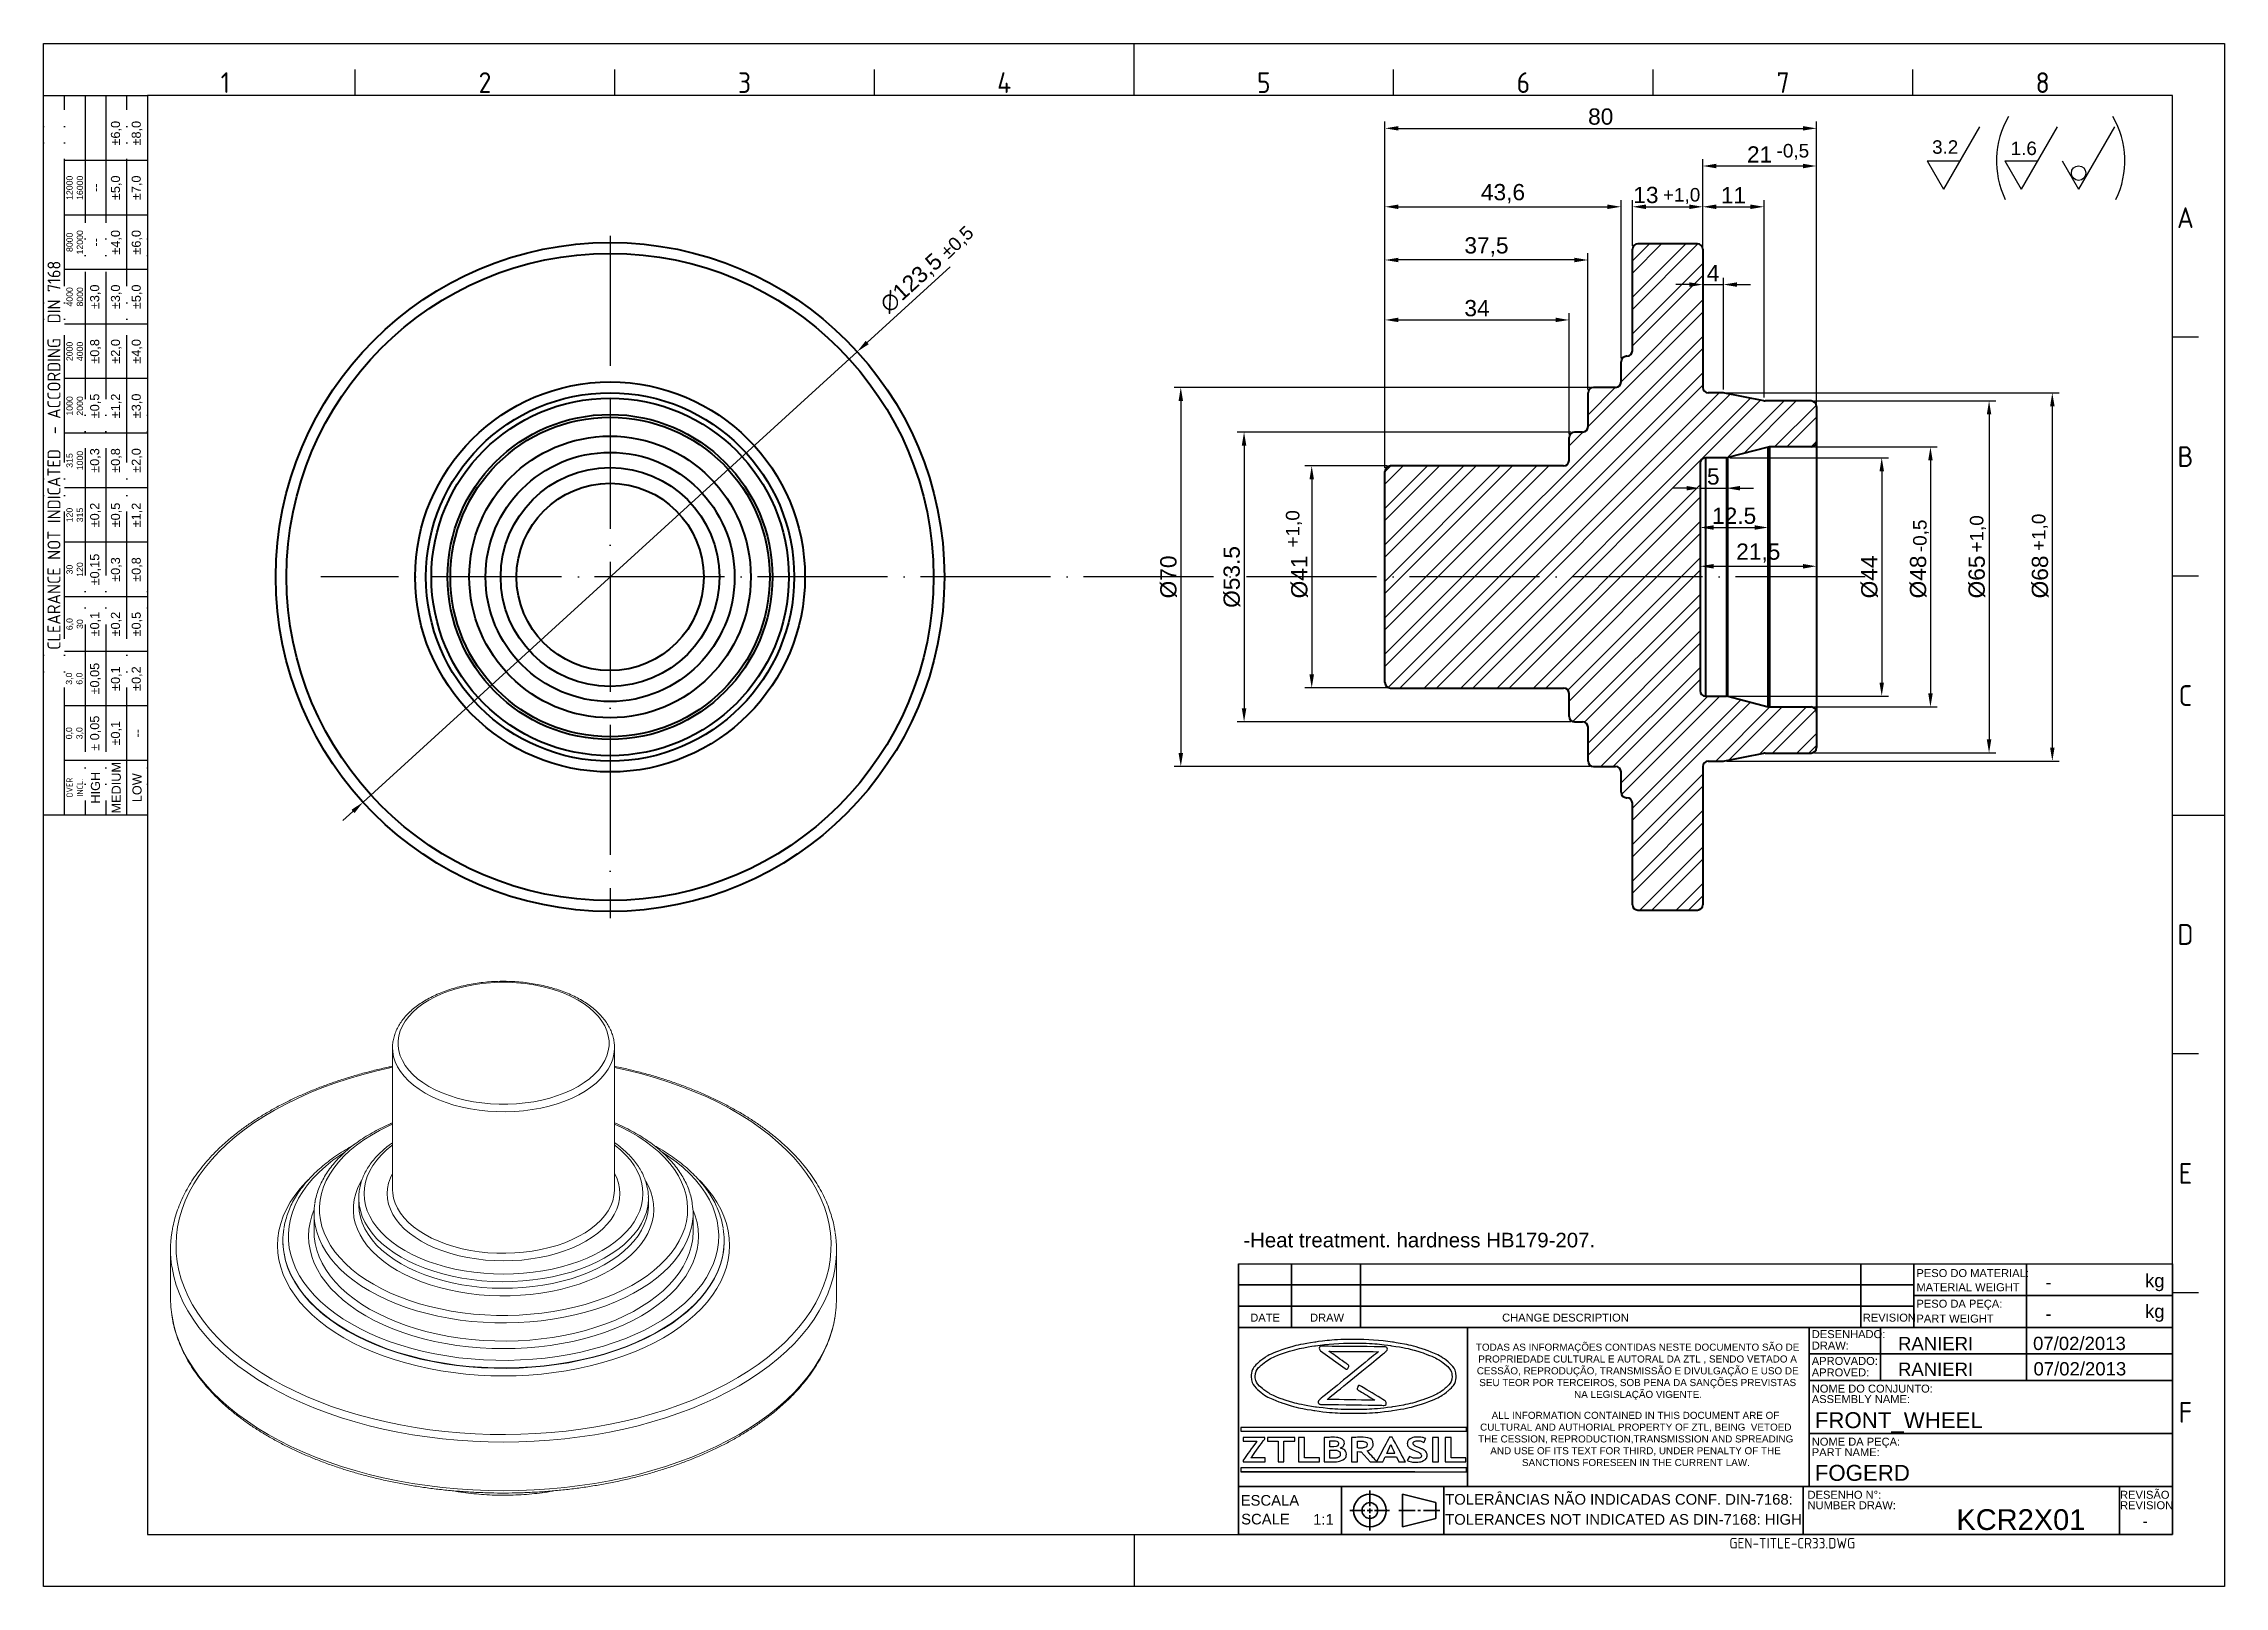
# Model space of a CAD drawing. Header units: millimetres. Extents: x 2452 to 2855, y 1106 to 1391.
import ezdxf
from ezdxf.enums import TextEntityAlignment as Align

# ---------------------------------------------------------------- set-up
doc = ezdxf.new("R2010")
doc.units = ezdxf.units.MM
for name, pattern in [('ACAD_ISO02W100', [15, 12, -3]), ('ACAD_ISO04W100', [30, 24, -3, 0, -3]), ('ACAD_ISO05W100', [33, 24, -3, 0, -3, 0, -3])]:
    doc.linetypes.add(name, pattern=pattern)
for name, color, linetype, lineweight in [('AM_0', 7, 'Continuous', 40), ('AM_4', 1, 'ACAD_ISO04W100', 25), ('AM_5', 3, 'Continuous', 25), ('AM_8', 40, 'ACAD_ISO02W100', 35), ('AM_BOR', 2, 'ACAD_ISO05W100', 35)]:
    doc.layers.add(name, color=color, linetype=linetype, lineweight=lineweight)
doc.layers.add('Camada 1', color=7, linetype='Continuous')
doc.styles.add('ACISOTS', font='isocp.shx', dxfattribs={"height": 1})
doc.styles.get("Standard").update_dxf_attribs({"font": 'arial.ttf'})
doc.dimstyles.new('ISO-25', dxfattribs={"dimtxt": 3, "dimasz": 2.5, "dimexe": 1.25, "dimexo": 0.625, "dimtad": 1, "dimtxsty": 'Standard', "dimcen": 2.5, "dimadec": 0, "dimazin": 0, "dimtfac": 1, "dimtmove": 0, "dimatfit": 3, "dimfxl": 1, "dimarcsym": 0})

msp = doc.modelspace()

# ---------------------------------------------------------------- texts
at = {"color": 0, "linetype": 'Continuous', "char_height": 1.3068, "attachment_point": 1}
for s, width, insert in [('\\pi0.22868;TODAS AS INFORMAÇÕES CONTIDAS NESTE DOCUMENTO SÃO DE \\P\\pi0.68107;PROPRIEDADE CULTURAL E AUTORAL DA ZTL , SENDO VETADO A \\P\\pi0.40206;CESSÃO, REPRODUÇÃO, TRANSMISSÃO E DIVULGAÇÃO E USO DE \\P\\pi0.85222;SEU TEOR POR TERCEIROS, SOB PENA DA SANÇÕES PREVISTAS \\P\\pi18.36;NA LEGISLAÇÃO VIGENTE.', 60.06028, (2716.269, 1151.31)), ('\\pi3.8613;ALL INFORMATION CONTAINED IN THIS DOCUMENT ARE OF \\P\\pi1.73;CULTURAL AND AUTHORIAL PROPERTY OF ZTL, BEING  VETOED \\P\\pi1.3605;THE CESSION, REPRODUCTION,TRANSMISSION AND SPREADING \\P\\pi3.6144;AND USE OF ITS TEXT FOR THIRD, UNDER PENALTY OF THE \\P\\pi9.4669;SANCTIONS FORESEEN IN THE CURRENT LAW.', 60.78715, (2715.542, 1138.731))]:
    msp.add_mtext_dynamic_manual_height_columns(s, width=width, gutter_width=12.5, heights=[0], dxfattribs=dict(at, insert=insert))
at = {"layer": 'AM_4', "insert": (2673.536, 1171.781), "char_height": 2.7, "width": 66.26474, "attachment_point": 1}
msp.add_mtext('-Heat treatment. hardness HB179-207.', dxfattribs=at)
at = {"layer": 'AM_5', "attachment_point": 1}
for s, width, insert, char_height in [('3.2', 18.23779, (2800.763, 1373.477), 2.484), ('-0,5', 11.10031, (2772.033, 1372.802), 2.5), ('1.6', 18.23779, (2815.272, 1373.237), 2.484), ('+1,0', 11.10031, (2751.047, 1364.669), 2.5)]:
    msp.add_mtext_dynamic_manual_height_columns(s, width=width, gutter_width=12.5, heights=[0], dxfattribs=dict(at, insert=insert, char_height=char_height))
at = {"layer": 'AM_5', "char_height": 2.5, "attachment_point": 1}
for s, insert, rotation in [('%%P0,5', (2617.325, 1353.256), 43.53712), ('+1,0', (2681.401, 1298.296), 90), ('-0,5', (2797.241, 1297.436), 90), ('+1,0', (2807.729, 1297.36), 90), ('+1,0', (2819.185, 1297.648), 90)]:
    msp.add_mtext_dynamic_manual_height_columns(s, width=11.10031, gutter_width=12.5, heights=[0], dxfattribs=dict(at, insert=insert, rotation=rotation))
at = {"layer": 'AM_8', "color": 0, "linetype": 'Continuous'}
for s, height, p in [('PESO DO MATERIAL:', 1.47015, (2797.862, 1163.601)), ('kg', 2.4503, (2840.086, 1161.722)), ('MATERIAL WEIGHT', 1.47015, (2797.862, 1160.998)), ('DATE', 1.4702, (2674.824, 1155.38)), ('DRAW', 1.4702, (2685.868, 1155.38)), ('CHANGE DESCRIPTION', 1.47015, (2721.342, 1155.38)), ('REVISION', 1.4702, (2787.956, 1155.38)), ('PESO DA PEÇA:', 1.47015, (2797.862, 1157.951)), ('PART WEIGHT', 1.47015, (2797.862, 1155.208)), ('kg', 2.4503, (2840.086, 1156.069)), ('DESENHADO:', 1.4702, (2778.533, 1152.333)), ('APROVADO:', 1.4702, (2778.533, 1147.381)), ('DRAW:', 1.4702, (2778.533, 1150.218)), ('APROVED:', 1.4702, (2778.533, 1145.267)), ('ASSEMBLY NAME:', 1.47015, (2778.533, 1140.34)), ('NOME DO CONJUNTO:', 1.47015, (2778.533, 1142.275)), ('NOME DA PEÇA:', 1.47015, (2778.533, 1132.474)), ('PART NAME:', 1.4702, (2778.533, 1130.539)), ('TOLERÂNCIAS NÃO INDICADAS CONF. DIN-7168:', 1.9602, (2710.818, 1121.581)), ('DESENHO N%%d:', 1.47015, (2777.752, 1122.673)), ('REVISÃO', 1.4702, (2835.473, 1122.673)), ('SCALE', 1.9602, (2673.144, 1117.935)), ('ESCALA', 1.9602, (2673.053, 1121.398)), ('1:1', 1.9602, (2686.434, 1117.881)), ('TOLERANCES NOT INDICATED AS DIN-7168: HIGH', 1.9602, (2710.818, 1117.881)), ('NUMBER DRAW:', 1.47015, (2777.752, 1120.738)), ('REVISION', 1.4702, (2835.473, 1120.738))]:
    msp.add_text(s, height=height, dxfattribs=at).set_placement(p)
for p in [(2821.688, 1162.669), (2821.688, 1156.838)]:
    msp.add_attdef('-', text='', height=2.45, dxfattribs=at).set_placement(p, align=Align.MIDDLE_LEFT)
for tag, p, height in [('RANIERI', (2794.459, 1150.102), 2.45), ('07/02/2013', (2819.403, 1150.131), 2.45), ('07/02/2013', (2819.481, 1145.442), 2.45), ('RANIERI', (2794.457, 1145.361), 2.45), ('FRONT_WHEEL', (2779.087, 1135.714), 2.94), ('FOGERD', (2779.087, 1125.988), 2.94), ('KCR2X01', (2805.249, 1116.908), 3.833)]:
    msp.add_attdef(tag, p, '', height=height, dxfattribs=at)
msp.add_attdef('-', text='', height=1.917, dxfattribs=at).set_placement((2840.112, 1118.528), align=Align.MIDDLE_CENTER)
at = {"layer": 'AM_8', "color": 0, "linetype": 'Continuous', "style": 'ACISOTS'}
msp.add_attdef('GEN-TITLE-CR33.DWG', (2763.316, 1113.487), '', height=1.96, dxfattribs=at)

# ---------------------------------------------------------------- blocks, each defined once
blk = doc.blocks.new('A3 ZTL')
for p, q in [((19.57, 280.82), (19.57, 9.78)), ((401.17, 280.82), (19.57, 280.82)), ((401.17, 9.78), (401.17, 280.82)), ((19.57, 9.78), (401.17, 9.78))]:
    blk.add_line(p, q)
at = {"layer": 'AM_BOR', "color": 135, "linetype": 'Continuous', "lineweight": 25}
for p, q in [((0, 0), (0, 290.61)), ((0, 290.61), (410.96, 290.61)), ((410.96, 290.61), (410.96, 0)), ((410.96, 0), (0, 0))]:
    blk.add_line(p, q, dxfattribs=at)
at = {"layer": 'AM_BOR', "color": 135, "lineweight": 25}
for p, q in [((205.48, 280.82), (205.48, 290.61)), ((58.71, 280.82), (58.71, 285.71)), ((107.63, 280.82), (107.63, 285.71)), ((156.56, 280.82), (156.56, 285.71)), ((254.4, 280.82), (254.4, 285.71)), ((303.33, 280.82), (303.33, 285.71)), ((352.25, 280.82), (352.25, 285.71)), ((3.91, 145.3), (3.91, 280.82)), ((7.83, 280.82), (7.83, 145.3)), ((11.74, 280.82), (11.74, 145.3)), ((15.66, 145.3), (15.66, 280.82)), ((19.57, 268.59), (3.91, 268.59)), ((19.57, 258.32), (3.91, 258.32)), ((19.57, 248.04), (3.91, 248.04)), ((19.57, 237.77), (3.91, 237.77)), ((406.07, 235.32), (401.17, 235.32)), ((19.57, 227.5), (3.91, 227.5)), ((19.57, 217.22), (3.91, 217.22)), ((19.57, 206.95), (3.91, 206.95)), ((19.57, 196.67), (3.91, 196.67)), ((406.07, 190.31), (401.17, 190.31)), ((19.57, 186.4), (3.91, 186.4)), ((19.57, 176.13), (3.91, 176.13)), ((19.57, 165.85), (3.91, 165.85)), ((19.57, 155.58), (3.91, 155.58)), ((401.17, 145.3), (410.96, 145.3)), ((406.07, 100.29), (401.17, 100.29)), ((406.07, 55.28), (401.17, 55.28)), ((205.48, 9.78), (205.48, 0))]:
    blk.add_line(p, q, dxfattribs=at)
blk.add_lwpolyline([(19.57, 145.3), (0, 145.3), (0, 280.82), (19.57, 280.82)], close=True, dxfattribs=at)
at = {"layer": 'AM_BOR', "color": 135, "lineweight": 25, "style": 'ACISOTS'}
for s, p in [('1', (34.25, 283.27)), ('2', (83.17, 283.27)), ('3', (132.09, 283.27)), ('4', (181.02, 283.27)), ('5', (229.94, 283.27)), ('6', (278.86, 283.27)), ('7', (327.79, 283.27)), ('8', (376.71, 283.27)), ('A', (403.62, 257.83)), ('B', (403.62, 212.82)), ('C', (403.62, 167.81)), ('D', (403.62, 122.8)), ('E', (403.62, 77.79)), ('F', (403.62, 32.78))]:
    blk.add_text(s, height=3.91, dxfattribs=at).set_placement(p, align=Align.MIDDLE)
at = {"layer": 'AM_BOR', "color": 135, "lineweight": 25, "attachment_point": 5, "rotation": 90}
for s, insert, char_height, width in [('±6,0', (13.7, 273.73), 1.712, 10.274), ('±8,0', (17.61, 273.73), 1.712, 10.274), ('12000\\P16000', (5.87, 263.45), 1.174, 10.274), ('--', (9.78, 263.45), 1.712, 10.274), ('±5,0', (13.7, 263.45), 1.712, 10.274), ('±7,0', (17.61, 263.45), 1.712, 10.274), ('8000\\P12000', (5.87, 253.18), 1.174, 10.274), ('±4,0', (13.7, 253.18), 1.712, 10.274), ('±6,0', (17.61, 253.18), 1.712, 10.274), ('--', (9.78, 253.18), 1.712, 10.274), ('{\\Fisocp.shx|c0;CLEARANCE NOT INDICATED  - ACCORDING  DIN 7168}', (1.96, 213.06), 2.4462, 135.5186), ('4000\\P8000', (5.87, 242.91), 1.174, 10.274), ('±3,0', (9.78, 242.91), 1.712, 10.274), ('±3,0', (13.7, 242.91), 1.712, 10.274), ('±5,0', (17.61, 242.91), 1.712, 10.274), ('2000\\P4000', (5.87, 232.63), 1.174, 10.274), ('±0,8', (9.78, 232.63), 1.712, 10.274), ('±2,0', (13.7, 232.63), 1.712, 10.274), ('±4,0', (17.61, 232.63), 1.712, 10.274), ('1000\\P2000', (5.87, 222.36), 1.174, 10.274), ('±0,5', (9.78, 222.36), 1.712, 10.274), ('±1,2', (13.7, 222.36), 1.712, 10.274), ('±3,0', (17.61, 222.36), 1.712, 10.274), ('315\\P1000', (5.87, 212.08), 1.174, 10.274), ('±0,3', (9.78, 212.08), 1.712, 10.274), ('±0,8', (13.7, 212.08), 1.712, 10.274), ('±2,0', (17.61, 212.08), 1.712, 10.274), ('120\\P315', (5.87, 201.81), 1.174, 10.274), ('±0,2', (9.78, 201.81), 1.712, 10.274), ('±0,5', (13.7, 201.81), 1.712, 10.274), ('±1,2', (17.61, 201.81), 1.712, 10.274), ('±0,15', (9.78, 191.54), 1.712, 10.274), ('±0,3', (13.7, 191.54), 1.712, 10.274), ('±0,8', (17.61, 191.54), 1.712, 10.274), ('30\\P120', (5.87, 191.54), 1.174, 10.274), ('6,0\\P30', (5.87, 181.26), 1.174, 10.274), ('±0,1', (9.78, 181.26), 1.712, 10.274), ('±0,2', (13.7, 181.26), 1.712, 10.274), ('±0,5', (17.61, 181.26), 1.712, 10.274), ('±0,05', (9.78, 170.99), 1.712, 10.274), ('±0,1', (13.7, 170.99), 1.712, 10.274), ('±0,2', (17.61, 170.99), 1.712, 10.274), ('3,0\\P6,0', (5.87, 170.99), 1.174, 10.274), ('0,0\\P3,0', (5.87, 160.71), 1.174, 10.274), ('± 0,05', (9.78, 160.71), 1.712, 10.274), ('\\pt4.69206;±0,1', (13.7, 160.71), 1.7123, 10.274), ('--', (17.61, 160.71), 1.712, 10.274), ('{\\Fisocp.shx|c0;OVER\\PINCL.}', (5.87, 150.44), 1.1742, 10.274), ('HIGH', (9.78, 150.44), 1.712, 10.274), ('MEDIUM', (13.7, 150.44), 1.712, 10.274), ('LOW', (17.61, 150.44), 1.712, 10.274)]:
    blk.add_mtext(s, dxfattribs=dict(at, insert=insert, char_height=char_height, width=width))
blk = doc.blocks.new('*D37')
at = {"layer": 'AM_5', "color": 0, "lineweight": -2, "transparency": 16777216}
for p, q in [((2619.4, 1350.11), (2604.07, 1336.14)), ((2510.95, 1251.26), (2602.22, 1334.45)), ((2509.1, 1249.57), (2507.25, 1247.89))]:
    blk.add_line(p, q, dxfattribs=at)
at = {"layer": 'AM_5', "color": 0, "transparency": 16777216}
for points in [[(2603.79, 1336.45), (2604.35, 1335.83), (2602.22, 1334.45)], [(2508.82, 1249.88), (2509.38, 1249.26), (2510.95, 1251.26)]]:
    blk.add_solid(points, dxfattribs=at)
at = {"layer": 'Defpoints', "color": 0, "transparency": 16777216}
for p in [(2602.22, 1334.45), (2510.95, 1251.26)]:
    blk.add_point(p, dxfattribs=at)
at = {"layer": 'AM_5', "color": 0, "transparency": 16777216, "insert": (2612.31, 1347.01), "char_height": 3, "attachment_point": 5, "rotation": 42.3509}
blk.add_mtext('∅123,5', dxfattribs=at)
blk = doc.blocks.new('*D40')
at = {"layer": 'AM_5', "color": 0, "lineweight": -2, "transparency": 16777216}
for p, q in [((2700.08, 1313.36), (2684.92, 1313.36)), ((2686.17, 1310.86), (2686.17, 1274.86)), ((2700.08, 1272.36), (2684.92, 1272.36))]:
    blk.add_line(p, q, dxfattribs=at)
at = {"layer": 'AM_5', "color": 0, "transparency": 16777216}
for points in [[(2685.76, 1310.86), (2686.59, 1310.86), (2686.17, 1313.36)], [(2685.76, 1274.86), (2686.59, 1274.86), (2686.17, 1272.36)]]:
    blk.add_solid(points, dxfattribs=at)
at = {"layer": 'Defpoints', "color": 0, "transparency": 16777216}
for p in [(2700.7, 1313.36), (2686.17, 1272.36), (2700.7, 1272.36)]:
    blk.add_point(p, dxfattribs=at)
at = {"layer": 'AM_5', "color": 0, "transparency": 16777216, "insert": (2683.93, 1292.86), "char_height": 3, "attachment_point": 5, "rotation": 90}
blk.add_mtext('%%C41', dxfattribs=at)
blk = doc.blocks.new('*D41')
at = {"layer": 'AM_5', "color": 0, "lineweight": -2, "transparency": 16777216}
for p, q in [((2734.08, 1319.61), (2672.43, 1319.61)), ((2673.68, 1317.11), (2673.68, 1268.61)), ((2734.08, 1266.11), (2672.43, 1266.11))]:
    blk.add_line(p, q, dxfattribs=at)
at = {"layer": 'AM_5', "color": 0, "transparency": 16777216}
for points in [[(2673.26, 1317.11), (2674.1, 1317.11), (2673.68, 1319.61)], [(2673.26, 1268.61), (2674.1, 1268.61), (2673.68, 1266.11)]]:
    blk.add_solid(points, dxfattribs=at)
at = {"layer": 'Defpoints', "color": 0, "transparency": 16777216}
for p in [(2734.7, 1319.61), (2673.68, 1266.11), (2734.7, 1266.11)]:
    blk.add_point(p, dxfattribs=at)
at = {"layer": 'AM_5', "color": 0, "transparency": 16777216, "insert": (2671.44, 1292.86), "char_height": 3, "attachment_point": 5, "rotation": 90}
blk.add_mtext('%%C53.5', dxfattribs=at)
blk = doc.blocks.new('*D42')
at = {"layer": 'AM_5', "color": 0, "lineweight": -2, "transparency": 16777216}
for p, q in [((2737.58, 1327.86), (2660.74, 1327.86)), ((2661.99, 1325.36), (2661.99, 1260.36)), ((2737.58, 1257.86), (2660.74, 1257.86))]:
    blk.add_line(p, q, dxfattribs=at)
at = {"layer": 'AM_5', "color": 0, "transparency": 16777216}
for points in [[(2661.58, 1325.36), (2662.41, 1325.36), (2661.99, 1327.86)], [(2661.58, 1260.36), (2662.41, 1260.36), (2661.99, 1257.86)]]:
    blk.add_solid(points, dxfattribs=at)
at = {"layer": 'Defpoints', "color": 0, "transparency": 16777216}
for p in [(2738.2, 1327.86), (2661.99, 1257.86), (2738.2, 1257.86)]:
    blk.add_point(p, dxfattribs=at)
at = {"layer": 'AM_5', "color": 0, "transparency": 16777216, "insert": (2659.75, 1292.86), "char_height": 3, "attachment_point": 5, "rotation": 90}
blk.add_mtext('%%c70', dxfattribs=at)
blk = doc.blocks.new('*D43')
at = {"layer": 'AM_5', "color": 0, "lineweight": -2, "transparency": 16777216}
for p, q in [((2699.7, 1312.98), (2699.7, 1341.56)), ((2733.7, 1319.23), (2733.7, 1341.56)), ((2702.2, 1340.31), (2731.2, 1340.31))]:
    blk.add_line(p, q, dxfattribs=at)
at = {"layer": 'AM_5', "color": 0, "transparency": 16777216}
for points in [[(2702.2, 1340.73), (2702.2, 1339.9), (2699.7, 1340.31)], [(2731.2, 1340.73), (2731.2, 1339.9), (2733.7, 1340.31)]]:
    blk.add_solid(points, dxfattribs=at)
at = {"layer": 'Defpoints', "color": 0, "transparency": 16777216}
for p in [(2733.7, 1340.31), (2733.7, 1318.61), (2699.7, 1312.36)]:
    blk.add_point(p, dxfattribs=at)
at = {"layer": 'AM_5', "color": 0, "transparency": 16777216, "insert": (2716.7, 1342.47), "char_height": 3, "attachment_point": 5}
blk.add_mtext('34', dxfattribs=at)
blk = doc.blocks.new('*D44')
at = {"layer": 'AM_5', "color": 0, "lineweight": -2, "transparency": 16777216}
for p, q in [((2699.7, 1312.98), (2699.7, 1352.63)), ((2734.7, 1351.38), (2702.2, 1351.38)), ((2737.2, 1327.48), (2737.2, 1352.63))]:
    blk.add_line(p, q, dxfattribs=at)
at = {"layer": 'AM_5', "color": 0, "transparency": 16777216}
for points in [[(2702.2, 1351.79), (2702.2, 1350.96), (2699.7, 1351.38)], [(2734.7, 1351.79), (2734.7, 1350.96), (2737.2, 1351.38)]]:
    blk.add_solid(points, dxfattribs=at)
at = {"layer": 'Defpoints', "color": 0, "transparency": 16777216}
for p in [(2699.7, 1351.38), (2737.2, 1326.86), (2699.7, 1312.36)]:
    blk.add_point(p, dxfattribs=at)
at = {"layer": 'AM_5', "color": 0, "transparency": 16777216, "insert": (2718.45, 1353.8), "char_height": 3, "attachment_point": 5}
blk.add_mtext('37,5', dxfattribs=at)
blk = doc.blocks.new('*D45')
at = {"layer": 'AM_5', "color": 0, "lineweight": -2, "transparency": 16777216}
for p, q in [((2699.7, 1312.98), (2699.7, 1362.45)), ((2743.3, 1333.23), (2743.3, 1362.45)), ((2702.2, 1361.2), (2740.8, 1361.2))]:
    blk.add_line(p, q, dxfattribs=at)
at = {"layer": 'AM_5', "color": 0, "transparency": 16777216}
for points in [[(2702.2, 1361.62), (2702.2, 1360.78), (2699.7, 1361.2)], [(2740.8, 1361.62), (2740.8, 1360.78), (2743.3, 1361.2)]]:
    blk.add_solid(points, dxfattribs=at)
at = {"layer": 'Defpoints', "color": 0, "transparency": 16777216}
for p in [(2743.3, 1361.2), (2743.3, 1332.61), (2699.7, 1312.36)]:
    blk.add_point(p, dxfattribs=at)
at = {"layer": 'AM_5', "color": 0, "transparency": 16777216, "insert": (2721.5, 1363.63), "char_height": 3, "attachment_point": 5}
blk.add_mtext('43,6', dxfattribs=at)
blk = doc.blocks.new('*D46')
at = {"layer": 'AM_5', "color": 0, "lineweight": -2, "transparency": 16777216}
for p, q in [((2745.4, 1353.98), (2745.4, 1362.45)), ((2758.4, 1353.98), (2758.4, 1362.45)), ((2747.9, 1361.2), (2755.9, 1361.2))]:
    blk.add_line(p, q, dxfattribs=at)
at = {"layer": 'AM_5', "color": 0, "transparency": 16777216}
for points in [[(2747.9, 1361.62), (2747.9, 1360.78), (2745.4, 1361.2)], [(2755.9, 1361.62), (2755.9, 1360.78), (2758.4, 1361.2)]]:
    blk.add_solid(points, dxfattribs=at)
at = {"layer": 'Defpoints', "color": 0, "transparency": 16777216}
for p in [(2758.4, 1361.2), (2745.4, 1353.36), (2758.4, 1353.36)]:
    blk.add_point(p, dxfattribs=at)
at = {"layer": 'AM_5', "color": 0, "transparency": 16777216, "insert": (2747.9, 1363.36), "char_height": 3, "attachment_point": 5}
blk.add_mtext('13', dxfattribs=at)
blk = doc.blocks.new('*D47')
at = {"layer": 'AM_5', "color": 0, "lineweight": -2, "transparency": 16777216}
for p, q in [((2755.9, 1346.84), (2753.4, 1346.84)), ((2758.4, 1347.46), (2758.4, 1348.09)), ((2758.4, 1346.84), (2762.2, 1346.84)), ((2762.2, 1327.46), (2762.2, 1348.09)), ((2764.7, 1346.84), (2767.2, 1346.84))]:
    blk.add_line(p, q, dxfattribs=at)
at = {"layer": 'AM_5', "color": 0, "transparency": 16777216}
for points in [[(2755.9, 1347.25), (2755.9, 1346.42), (2758.4, 1346.84)], [(2764.7, 1347.25), (2764.7, 1346.42), (2762.2, 1346.84)]]:
    blk.add_solid(points, dxfattribs=at)
at = {"layer": 'Defpoints', "color": 0, "transparency": 16777216}
for p in [(2758.4, 1346.84), (2762.2, 1346.84), (2762.2, 1326.84)]:
    blk.add_point(p, dxfattribs=at)
at = {"layer": 'AM_5', "color": 0, "transparency": 16777216, "insert": (2760.3, 1348.96), "char_height": 3, "attachment_point": 5}
blk.add_mtext('4', dxfattribs=at)
blk = doc.blocks.new('*D48')
at = {"layer": 'AM_5', "color": 0, "lineweight": -2, "transparency": 16777216}
for p, q in [((2758.4, 1347.46), (2758.4, 1362.45)), ((2769.71, 1326), (2769.71, 1362.45)), ((2760.9, 1361.2), (2767.21, 1361.2))]:
    blk.add_line(p, q, dxfattribs=at)
at = {"layer": 'AM_5', "color": 0, "transparency": 16777216}
for points in [[(2760.9, 1361.62), (2760.9, 1360.78), (2758.4, 1361.2)], [(2767.21, 1361.62), (2767.21, 1360.78), (2769.71, 1361.2)]]:
    blk.add_solid(points, dxfattribs=at)
at = {"layer": 'Defpoints', "color": 0, "transparency": 16777216}
for p in [(2769.71, 1361.2), (2758.4, 1346.84), (2769.71, 1325.37)]:
    blk.add_point(p, dxfattribs=at)
at = {"layer": 'AM_5', "color": 0, "transparency": 16777216, "insert": (2764.06, 1363.33), "char_height": 3, "attachment_point": 5}
blk.add_mtext('11', dxfattribs=at)
blk = doc.blocks.new('*D49')
at = {"layer": 'AM_5', "color": 0, "lineweight": -2, "transparency": 16777216}
for p, q in [((2758.4, 1353.98), (2758.4, 1369.98)), ((2779.4, 1324.98), (2779.4, 1369.98)), ((2760.9, 1368.73), (2776.9, 1368.73))]:
    blk.add_line(p, q, dxfattribs=at)
at = {"layer": 'AM_5', "color": 0, "transparency": 16777216}
for points in [[(2760.9, 1369.14), (2760.9, 1368.31), (2758.4, 1368.73)], [(2776.9, 1369.14), (2776.9, 1368.31), (2779.4, 1368.73)]]:
    blk.add_solid(points, dxfattribs=at)
at = {"layer": 'Defpoints', "color": 0, "transparency": 16777216}
for p in [(2779.4, 1368.73), (2758.4, 1353.36), (2779.4, 1324.36)]:
    blk.add_point(p, dxfattribs=at)
at = {"layer": 'AM_5', "color": 0, "transparency": 16777216, "insert": (2768.9, 1370.86), "char_height": 3, "attachment_point": 5}
blk.add_mtext('21', dxfattribs=at)
blk = doc.blocks.new('*D50')
at = {"layer": 'AM_5', "color": 0, "lineweight": -2, "transparency": 16777216}
for p, q in [((2699.7, 1361.82), (2699.7, 1376.93)), ((2702.2, 1375.68), (2776.9, 1375.68)), ((2779.4, 1369.35), (2779.4, 1376.93))]:
    blk.add_line(p, q, dxfattribs=at)
at = {"layer": 'AM_5', "color": 0, "transparency": 16777216}
for points in [[(2702.2, 1376.1), (2702.2, 1375.27), (2699.7, 1375.68)], [(2776.9, 1376.1), (2776.9, 1375.27), (2779.4, 1375.68)]]:
    blk.add_solid(points, dxfattribs=at)
at = {"layer": 'Defpoints', "color": 0, "transparency": 16777216}
for p in [(2779.4, 1375.68), (2779.4, 1368.73), (2699.7, 1361.2)]:
    blk.add_point(p, dxfattribs=at)
at = {"layer": 'AM_5', "color": 0, "transparency": 16777216, "insert": (2739.55, 1377.84), "char_height": 3, "attachment_point": 5}
blk.add_mtext('80', dxfattribs=at)
blk = doc.blocks.new('*D51')
at = {"layer": 'AM_5', "color": 0, "lineweight": -2, "transparency": 16777216}
for p, q in [((2757.9, 1313.23), (2757.9, 1307.99)), ((2762.78, 1314.23), (2762.78, 1307.99)), ((2755.4, 1309.24), (2752.9, 1309.24)), ((2757.9, 1309.24), (2762.78, 1309.24)), ((2765.28, 1309.24), (2767.78, 1309.24))]:
    blk.add_line(p, q, dxfattribs=at)
at = {"layer": 'AM_5', "color": 0, "transparency": 16777216}
for points in [[(2755.4, 1309.66), (2755.4, 1308.83), (2757.9, 1309.24)], [(2765.28, 1309.66), (2765.28, 1308.83), (2762.78, 1309.24)]]:
    blk.add_solid(points, dxfattribs=at)
at = {"layer": 'Defpoints', "color": 0, "transparency": 16777216}
for p in [(2757.9, 1313.86), (2762.78, 1314.86), (2762.78, 1309.24)]:
    blk.add_point(p, dxfattribs=at)
at = {"layer": 'AM_5', "color": 0, "transparency": 16777216, "insert": (2760.34, 1311.39), "char_height": 3, "attachment_point": 5}
blk.add_mtext('5', dxfattribs=at)
blk = doc.blocks.new('*D52')
at = {"layer": 'AM_5', "color": 0, "lineweight": -2, "transparency": 16777216}
for p, q in [((2757.9, 1302.61), (2757.9, 1303.24)), ((2760.4, 1301.99), (2767.98, 1301.99)), ((2770.48, 1302.61), (2770.48, 1303.24))]:
    blk.add_line(p, q, dxfattribs=at)
at = {"layer": 'AM_5', "color": 0, "transparency": 16777216}
for points in [[(2760.4, 1302.4), (2760.4, 1301.57), (2757.9, 1301.99)], [(2767.98, 1302.4), (2767.98, 1301.57), (2770.48, 1301.99)]]:
    blk.add_solid(points, dxfattribs=at)
at = {"layer": 'Defpoints', "color": 0, "transparency": 16777216}
for p in [(2757.9, 1301.99), (2770.48, 1301.99), (2770.48, 1301.99)]:
    blk.add_point(p, dxfattribs=at)
at = {"layer": 'AM_5', "color": 0, "transparency": 16777216, "insert": (2764.19, 1304.14), "char_height": 3, "attachment_point": 5}
blk.add_mtext('12.5', dxfattribs=at)
blk = doc.blocks.new('*D53')
at = {"layer": 'AM_5', "color": 0, "lineweight": -2, "transparency": 16777216}
for p, q in [((2757.9, 1301.36), (2757.9, 1293.58)), ((2760.4, 1294.83), (2776.9, 1294.83)), ((2779.4, 1295.45), (2779.4, 1296.08))]:
    blk.add_line(p, q, dxfattribs=at)
at = {"layer": 'AM_5', "color": 0, "transparency": 16777216}
for points in [[(2760.4, 1295.25), (2760.4, 1294.41), (2757.9, 1294.83)], [(2776.9, 1295.25), (2776.9, 1294.41), (2779.4, 1294.83)]]:
    blk.add_solid(points, dxfattribs=at)
at = {"layer": 'Defpoints', "color": 0, "transparency": 16777216}
for p in [(2757.9, 1301.99), (2779.4, 1294.83), (2779.4, 1294.83)]:
    blk.add_point(p, dxfattribs=at)
at = {"layer": 'AM_5', "color": 0, "transparency": 16777216, "insert": (2768.65, 1297.26), "char_height": 3, "attachment_point": 5}
blk.add_mtext('21,5', dxfattribs=at)
blk = doc.blocks.new('*D54')
at = {"layer": 'AM_5', "color": 0, "lineweight": -2, "transparency": 16777216}
for p, q in [((2763.4, 1314.86), (2792.7, 1314.86)), ((2791.45, 1312.36), (2791.45, 1273.36)), ((2763.4, 1270.86), (2792.7, 1270.86))]:
    blk.add_line(p, q, dxfattribs=at)
at = {"layer": 'AM_5', "color": 0, "transparency": 16777216}
for points in [[(2791.04, 1312.36), (2791.87, 1312.36), (2791.45, 1314.86)], [(2791.04, 1273.36), (2791.87, 1273.36), (2791.45, 1270.86)]]:
    blk.add_solid(points, dxfattribs=at)
at = {"layer": 'Defpoints', "color": 0, "transparency": 16777216}
for p in [(2762.78, 1314.86), (2762.78, 1270.86), (2791.45, 1270.86)]:
    blk.add_point(p, dxfattribs=at)
at = {"layer": 'AM_5', "color": 0, "transparency": 16777216, "insert": (2789.21, 1292.86), "char_height": 3, "attachment_point": 5, "rotation": 90}
blk.add_mtext('%%c44', dxfattribs=at)
blk = doc.blocks.new('*D55')
at = {"layer": 'AM_5', "color": 0, "lineweight": -2, "transparency": 16777216}
for p, q in [((2779.03, 1316.86), (2801.7, 1316.86)), ((2800.45, 1314.36), (2800.45, 1271.36)), ((2779.03, 1268.86), (2801.7, 1268.86))]:
    blk.add_line(p, q, dxfattribs=at)
at = {"layer": 'AM_5', "color": 0, "transparency": 16777216}
for points in [[(2800.04, 1314.36), (2800.87, 1314.36), (2800.45, 1316.86)], [(2800.04, 1271.36), (2800.87, 1271.36), (2800.45, 1268.86)]]:
    blk.add_solid(points, dxfattribs=at)
at = {"layer": 'Defpoints', "color": 0, "transparency": 16777216}
for p in [(2778.4, 1316.86), (2778.4, 1268.86), (2800.45, 1268.86)]:
    blk.add_point(p, dxfattribs=at)
at = {"layer": 'AM_5', "color": 0, "transparency": 16777216, "insert": (2798.21, 1292.86), "char_height": 3, "attachment_point": 5, "rotation": 90}
blk.add_mtext('%%c48', dxfattribs=at)
blk = doc.blocks.new('*D56')
at = {"layer": 'AM_5', "color": 0, "lineweight": -2, "transparency": 16777216}
for p, q in [((2779.03, 1325.36), (2812.53, 1325.36)), ((2811.28, 1322.86), (2811.28, 1262.86)), ((2779.03, 1260.36), (2812.53, 1260.36))]:
    blk.add_line(p, q, dxfattribs=at)
at = {"layer": 'AM_5', "color": 0, "transparency": 16777216}
for points in [[(2810.86, 1322.86), (2811.69, 1322.86), (2811.28, 1325.36)], [(2810.86, 1262.86), (2811.69, 1262.86), (2811.28, 1260.36)]]:
    blk.add_solid(points, dxfattribs=at)
at = {"layer": 'Defpoints', "color": 0, "transparency": 16777216}
for p in [(2778.4, 1325.36), (2778.4, 1260.36), (2811.28, 1260.36)]:
    blk.add_point(p, dxfattribs=at)
at = {"layer": 'AM_5', "color": 0, "transparency": 16777216, "insert": (2809.04, 1292.86), "char_height": 3, "attachment_point": 5, "rotation": 90}
blk.add_mtext('%%c65', dxfattribs=at)
blk = doc.blocks.new('*D57')
at = {"layer": 'AM_5', "color": 0, "lineweight": -2, "transparency": 16777216}
for p, q in [((2762.63, 1326.86), (2824.21, 1326.86)), ((2822.96, 1324.36), (2822.96, 1261.37)), ((2762.82, 1258.87), (2824.21, 1258.87))]:
    blk.add_line(p, q, dxfattribs=at)
at = {"layer": 'AM_5', "color": 0, "transparency": 16777216}
for points in [[(2822.55, 1324.36), (2823.38, 1324.36), (2822.96, 1326.86)], [(2822.55, 1261.37), (2823.38, 1261.37), (2822.96, 1258.87)]]:
    blk.add_solid(points, dxfattribs=at)
at = {"layer": 'Defpoints', "color": 0, "transparency": 16777216}
for p in [(2762.01, 1326.86), (2762.2, 1258.87), (2822.96, 1258.87)]:
    blk.add_point(p, dxfattribs=at)
at = {"layer": 'AM_5', "color": 0, "transparency": 16777216, "insert": (2820.72, 1292.86), "char_height": 3, "attachment_point": 5, "rotation": 90}
blk.add_mtext('%%c68', dxfattribs=at)

# ---------------------------------------------------------------- dimensions: what is measured, and where the dimension line sits
at = {"layer": 'AM_5'}
for base, p1, p2, text, picture, middle in [((2779.403, 1375.684), (2699.703, 1361.199), (2779.403, 1368.728), '80', '*D50', (2739.553, 1377.841)), ((2769.709, 1361.199), (2758.403, 1346.838), (2769.709, 1325.374), '11', '*D48', (2764.056, 1363.33)), ((2762.198, 1346.838), (2758.403, 1346.838), (2762.198, 1326.837), '4', '*D47', (2760.301, 1348.963)), ((2762.776, 1309.244), (2757.903, 1313.855), (2762.776, 1314.855), '5', '*D51', (2760.34, 1311.395)), ((2770.48, 1301.987), (2757.903, 1301.987), (2770.48, 1301.987), '12.5', '*D52', (2764.192, 1304.144))]:
    dim = msp.add_linear_dim(base=base, p1=p1, p2=p2, text=text, dimstyle='ISO-25', dxfattribs=at)
    dim.commit()
    dim.dimension.update_dxf_attribs({"geometry": picture, "text_midpoint": middle})
for base, p1, p2, picture, middle in [((2779.403, 1368.728), (2758.403, 1353.355), (2779.403, 1324.355), '*D49', (2768.903, 1370.859)), ((2743.303, 1361.199), (2699.703, 1312.355), (2743.303, 1332.605), '*D45', (2721.503, 1363.627)), ((2699.703, 1351.376), (2737.203, 1326.855), (2699.703, 1312.355), '*D44', (2718.453, 1353.803)), ((2733.703, 1340.314), (2699.703, 1312.355), (2733.703, 1318.605), '*D43', (2716.703, 1342.472)), ((2779.403, 1294.829), (2757.903, 1301.987), (2779.403, 1294.829), '*D53', (2768.653, 1297.257))]:
    dim = msp.add_linear_dim(base=base, p1=p1, p2=p2, dimstyle='ISO-25', dxfattribs=at)
    dim.commit()
    dim.dimension.update_dxf_attribs({"geometry": picture, "text_midpoint": middle})
dim = msp.add_linear_dim(base=(2758.403, 1361.199), p1=(2745.403, 1353.355), p2=(2758.403, 1353.355), dimstyle='ISO-25', dxfattribs=at)
dim.commit()
dim.dimension.update_dxf_attribs({"geometry": '*D46', "text_midpoint": (2747.903, 1361.199), "dimtype": 160})
dim = msp.add_diameter_dim_2p(p1=(2510.948, 1251.256), p2=(2602.218, 1334.455), dimstyle='ISO-25', dxfattribs=at)
dim.commit()
dim.dimension.update_dxf_attribs({"geometry": '*D37', "text_midpoint": (2613.979, 1345.175), "dimtype": 163})
for base, p1, p2, text, picture, middle in [((2661.993, 1257.855), (2738.203, 1327.855), (2738.203, 1257.855), '%%c70', '*D42', (2659.753, 1292.855)), ((2822.963, 1258.874), (2762.007, 1326.855), (2762.198, 1258.874), '%%c68', '*D57', (2820.722, 1292.865)), ((2811.278, 1260.355), (2778.403, 1325.355), (2778.403, 1260.355), '%%c65', '*D56', (2809.038, 1292.855)), ((2673.678, 1266.105), (2734.703, 1319.605), (2734.703, 1266.105), '%%C53.5', '*D41', (2671.438, 1292.855)), ((2686.174, 1272.355), (2700.703, 1313.355), (2700.703, 1272.355), '%%C41', '*D40', (2683.933, 1292.855)), ((2791.452, 1270.855), (2762.776, 1314.855), (2762.776, 1270.855), '%%c44', '*D54', (2789.212, 1292.855)), ((2800.453, 1268.855), (2778.403, 1316.855), (2778.403, 1268.855), '%%c48', '*D55', (2798.212, 1292.855))]:
    dim = msp.add_linear_dim(base=base, p1=p1, p2=p2, angle=90, text=text, dimstyle='ISO-25', dxfattribs=at)
    dim.commit()
    dim.dimension.update_dxf_attribs({"geometry": picture, "text_midpoint": middle})

# ---------------------------------------------------------------- hatches: boundary and pattern name
at = {"layer": 'AM_5'}
h = msp.add_hatch(dxfattribs=at)
h.set_pattern_fill('ANSI32', color=256, scale=0.5)
h.paths.add_polyline_path([(2757.903, 1313.855, -0.4142136), (2758.903, 1314.855), (2762.776, 1314.855, 0.0636168), (2763.027, 1314.888), (2770.731, 1316.889), (2770.731, 1316.855), (2778.403, 1316.855, 0.4142136), (2779.403, 1317.855), (2779.403, 1324.355, 0.4142136), (2778.403, 1325.355), (2769.803, 1325.355), (2762.198, 1326.837, 0.048136), (2762.007, 1326.855), (2759.403, 1326.855, -0.4142136), (2758.403, 1327.855), (2758.403, 1353.355, 0.4142136), (2757.403, 1354.355), (2746.403, 1354.355, 0.4142136), (2745.403, 1353.355), (2745.403, 1334.605, -0.4142136), (2744.403, 1333.605), (2744.303, 1333.605, 0.4142136), (2743.303, 1332.605), (2743.303, 1328.855, -0.4142136), (2742.303, 1327.855), (2738.203, 1327.855, 0.4142136), (2737.203, 1326.855), (2737.203, 1320.605, -0.4142136), (2736.203, 1319.605), (2734.703, 1319.605, 0.4142136), (2733.703, 1318.605), (2733.703, 1314.355, -0.4142136), (2732.703, 1313.355), (2700.703, 1313.355, 0.4142136), (2699.703, 1312.355), (2699.703, 1292.855), (2757.903, 1292.855)])
h.paths.add_polyline_path([(2757.903, 1292.855), (2699.703, 1292.855), (2699.703, 1273.355, 0.4142136), (2700.703, 1272.355), (2732.703, 1272.355, -0.4142136), (2733.703, 1271.355), (2733.703, 1267.105, 0.4142136), (2734.703, 1266.105), (2736.203, 1266.105, -0.4142136), (2737.203, 1265.105), (2737.203, 1258.855, 0.4142136), (2738.203, 1257.855), (2742.303, 1257.855, -0.4142136), (2743.303, 1256.855), (2743.303, 1253.105, 0.4297015), (2744.353, 1252.104, -0.4289229), (2745.403, 1251.105), (2745.403, 1232.355, 0.4142136), (2746.403, 1231.355), (2757.403, 1231.355, 0.4142136), (2758.403, 1232.355), (2758.403, 1257.855, -0.4142136), (2759.403, 1258.855), (2762.007, 1258.855, 0.048136), (2762.198, 1258.874), (2769.803, 1260.355), (2778.403, 1260.355, 0.4142136), (2779.403, 1261.355), (2779.403, 1267.855, 0.4142136), (2778.403, 1268.855), (2770.48, 1268.855), (2770.48, 1268.888), (2763.027, 1270.823, 0.0636168), (2762.776, 1270.855), (2758.903, 1270.855, -0.4142136), (2757.903, 1271.855)])

# ---------------------------------------------------------------- linework, layer by layer
at = {"color": 7, "linetype": 'Continuous', "lineweight": 15}
for p, q in [((2516.41, 1205.953), (2516.41, 1179.823)), ((2557.409, 1206.032), (2557.41, 1205.953)), ((2557.41, 1179.823), (2557.41, 1205.953)), ((2510.16, 1178.19), (2510.163, 1178.445)), ((2510.16, 1178.19), (2510.16, 1176.965)), ((2516.41, 1179.823), (2516.41, 1179.732)), ((2563.659, 1178.239), (2563.66, 1178.19)), ((2563.66, 1176.965), (2563.66, 1178.19)), ((2501.91, 1175.332), (2501.91, 1171.984)), ((2571.91, 1171.984), (2571.91, 1175.332)), ((2475.41, 1168.637), (2475.41, 1159.655)), ((2496.16, 1170.351), (2496.16, 1170.27)), ((2577.66, 1170.27), (2577.66, 1170.351)), ((2598.41, 1159.655), (2598.41, 1168.637))]:
    msp.add_line(p, q, dxfattribs=at)
at = {"linetype": 'Continuous'}
msp.add_line((2672.653, 1166.073), (2845.151, 1166.073), dxfattribs=at)
at = {"color": 7, "linetype": 'Continuous', "lineweight": 15, "flags": 128}
for points in [[(2523.121, 1198.809), (2524.307, 1198.179), (2525.579, 1197.608), (2526.928, 1197.099), (2528.345, 1196.656), (2529.821, 1196.282), (2531.346, 1195.98), (2532.908, 1195.752), (2534.498, 1195.598), (2536.104, 1195.522), (2537.715, 1195.522), (2539.322, 1195.598), (2540.911, 1195.752), (2542.474, 1195.98), (2543.998, 1196.282), (2545.474, 1196.656), (2546.891, 1197.099), (2548.241, 1197.608), (2549.512, 1198.179), (2550.698, 1198.809), (2551.79, 1199.494), (2552.78, 1200.228), (2553.661, 1201.007), (2554.428, 1201.825), (2555.076, 1202.677), (2555.599, 1203.557), (2555.995, 1204.459), (2556.26, 1205.377), (2556.393, 1206.304), (2556.393, 1207.234), (2556.26, 1208.162), (2555.995, 1209.079), (2555.599, 1209.981), (2555.076, 1210.861), (2554.428, 1211.713), (2553.661, 1212.531), (2552.78, 1213.31), (2551.79, 1214.045), (2550.698, 1214.729), (2549.512, 1215.359), (2548.241, 1215.931), (2546.891, 1216.44), (2545.474, 1216.882), (2543.998, 1217.256), (2542.474, 1217.558), (2540.911, 1217.787), (2539.322, 1217.94), (2537.715, 1218.017), (2536.104, 1218.017), (2534.498, 1217.94), (2532.908, 1217.787), (2531.346, 1217.558), (2529.821, 1217.256), (2528.345, 1216.882), (2526.928, 1216.44), (2525.579, 1215.931), (2524.307, 1215.359), (2523.121, 1214.729), (2522.029, 1214.045), (2521.04, 1213.31), (2520.158, 1212.531), (2519.391, 1211.713), (2518.744, 1210.861), (2518.22, 1209.981), (2517.825, 1209.079), (2517.559, 1208.162), (2517.426, 1207.234), (2517.426, 1206.304), (2517.559, 1205.377), (2517.825, 1204.459), (2518.22, 1203.557), (2518.744, 1202.677), (2519.391, 1201.825), (2520.158, 1201.007), (2521.04, 1200.228), (2522.029, 1199.494), (2523.121, 1198.809)], [(2496.16, 1170.27), (2496.197, 1169.262), (2496.312, 1168.238)], [(2501.91, 1171.984), (2501.947, 1171.051), (2502.043, 1170.224)], [(2475.41, 1159.655), (2475.475, 1158.015), (2475.626, 1156.679)], [(2598.162, 1156.47), (2598.344, 1158.015), (2598.41, 1159.655)]]:
    msp.add_lwpolyline(points, dxfattribs=at)
at = {"color": 8, "linetype": 'Continuous', "lineweight": 15, "flags": 128}
for points in [[(2522.414, 1197.584), (2521.294, 1198.285), (2520.276, 1199.035), (2519.366, 1199.83), (2518.57, 1200.665), (2517.892, 1201.534), (2517.338, 1202.432), (2516.911, 1203.352), (2516.613, 1204.29), (2516.447, 1205.238), (2516.41, 1205.976)], [(2557.41, 1205.953), (2557.405, 1205.714), (2557.306, 1204.763), (2557.074, 1203.819), (2556.711, 1202.89), (2556.22, 1201.98), (2555.604, 1201.096), (2554.866, 1200.243), (2554.012, 1199.427), (2553.047, 1198.654), (2551.977, 1197.928), (2550.81, 1197.254), (2549.552, 1196.637), (2548.213, 1196.08), (2546.8, 1195.587), (2545.323, 1195.161), (2543.792, 1194.805), (2542.215, 1194.521), (2540.605, 1194.312), (2538.97, 1194.178), (2537.322, 1194.121), (2535.672, 1194.14), (2534.029, 1194.236), (2532.405, 1194.407), (2530.811, 1194.654), (2529.256, 1194.974), (2527.75, 1195.365), (2526.304, 1195.825), (2524.927, 1196.35), (2523.627, 1196.938), (2522.414, 1197.584)], [(2516.41, 1202.313), (2515.887, 1202.203), (2513.27, 1201.603), (2510.705, 1200.933), (2508.196, 1200.195), (2505.75, 1199.391), (2503.371, 1198.521), (2501.064, 1197.589), (2498.836, 1196.596), (2496.689, 1195.544), (2494.63, 1194.435), (2492.663, 1193.273), (2490.791, 1192.058), (2489.019, 1190.795), (2487.351, 1189.486), (2485.79, 1188.133), (2484.34, 1186.74), (2483.004, 1185.309), (2481.784, 1183.844), (2480.684, 1182.348), (2479.706, 1180.824), (2478.851, 1179.275), (2478.123, 1177.705), (2477.521, 1176.117), (2477.048, 1174.515), (2476.705, 1172.902), (2476.493, 1171.281), (2476.411, 1169.656), (2476.46, 1168.031), (2476.64, 1166.409), (2476.95, 1164.794), (2477.391, 1163.188), (2477.96, 1161.597), (2478.657, 1160.022), (2479.48, 1158.467), (2480.428, 1156.937), (2481.498, 1155.433), (2482.688, 1153.96), (2483.995, 1152.521), (2485.417, 1151.118), (2486.95, 1149.755), (2488.592, 1148.434), (2490.338, 1147.159), (2492.186, 1145.933), (2494.13, 1144.757)], [(2494.13, 1144.757), (2496.166, 1143.635), (2498.291, 1142.568), (2500.5, 1141.56), (2502.787, 1140.612), (2505.149, 1139.727), (2507.579, 1138.906), (2510.072, 1138.152), (2512.624, 1137.465), (2515.228, 1136.847), (2517.88, 1136.3), (2520.572, 1135.825), (2523.3, 1135.422), (2526.057, 1135.094), (2528.838, 1134.84), (2531.637, 1134.66), (2534.446, 1134.556), (2537.262, 1134.528), (2540.076, 1134.575), (2542.883, 1134.698), (2545.678, 1134.896), (2548.454, 1135.169), (2551.204, 1135.516), (2553.924, 1135.937), (2556.606, 1136.43), (2559.247, 1136.995), (2561.838, 1137.63), (2564.376, 1138.334), (2566.854, 1139.105), (2569.268, 1139.943), (2571.611, 1140.844), (2573.879, 1141.807), (2576.067, 1142.829), (2578.17, 1143.91), (2580.184, 1145.046), (2582.105, 1146.235), (2583.927, 1147.474), (2585.647, 1148.76), (2587.262, 1150.092), (2588.768, 1151.465), (2590.162, 1152.877), (2591.44, 1154.326), (2592.6, 1155.807), (2593.64, 1157.317), (2594.556, 1158.854), (2595.348, 1160.414), (2596.013, 1161.993), (2596.551, 1163.589), (2596.959, 1165.197), (2597.237, 1166.814), (2597.384, 1168.437), (2597.4, 1170.063), (2597.286, 1171.687), (2597.04, 1173.306), (2596.665, 1174.917), (2596.16, 1176.516), (2595.526, 1178.1), (2594.766, 1179.665), (2593.88, 1181.207), (2592.871, 1182.725), (2591.741, 1184.214), (2590.492, 1185.67), (2589.127, 1187.092), (2587.649, 1188.475), (2586.061, 1189.817), (2584.367, 1191.115), (2582.57, 1192.367), (2580.673, 1193.568), (2578.683, 1194.718), (2576.601, 1195.812), (2574.434, 1196.85), (2572.185, 1197.828), (2569.86, 1198.745), (2567.464, 1199.598), (2565.001, 1200.386), (2562.478, 1201.107), (2559.899, 1201.759), (2557.41, 1202.313)], [(2516.41, 1191.808), (2515.622, 1191.454), (2514.015, 1190.66), (2512.497, 1189.81), (2511.073, 1188.908), (2509.749, 1187.956), (2508.53, 1186.958), (2507.421, 1185.919), (2506.426, 1184.841), (2505.549, 1183.731), (2504.793, 1182.59), (2504.161, 1181.425), (2503.656, 1180.24), (2503.28, 1179.038), (2503.034, 1177.826), (2502.919, 1176.607), (2502.935, 1175.386), (2503.083, 1174.168), (2503.362, 1172.958), (2503.77, 1171.76), (2504.307, 1170.579), (2504.97, 1169.42), (2505.757, 1168.287), (2506.664, 1167.184), (2507.688, 1166.115), (2508.825, 1165.086), (2510.07, 1164.1), (2511.42, 1163.16), (2512.868, 1162.27)], [(2512.868, 1162.27), (2514.409, 1161.434), (2516.037, 1160.655), (2517.746, 1159.936), (2519.529, 1159.279), (2521.38, 1158.688), (2523.29, 1158.165), (2525.253, 1157.711), (2527.262, 1157.328), (2529.307, 1157.018), (2531.382, 1156.782), (2533.478, 1156.621), (2535.588, 1156.536), (2537.703, 1156.526), (2539.814, 1156.593), (2541.915, 1156.735), (2543.996, 1156.952), (2546.049, 1157.244), (2548.068, 1157.608), (2550.043, 1158.044), (2551.967, 1158.551), (2553.833, 1159.125), (2555.634, 1159.766), (2557.362, 1160.469), (2559.011, 1161.234), (2560.574, 1162.056), (2562.046, 1162.932), (2563.421, 1163.86), (2564.693, 1164.835), (2565.858, 1165.854), (2566.91, 1166.913), (2567.847, 1168.008), (2568.664, 1169.134), (2569.358, 1170.287), (2569.926, 1171.463), (2570.367, 1172.657), (2570.679, 1173.865), (2570.859, 1175.081), (2570.909, 1176.301), (2570.826, 1177.521), (2570.613, 1178.736), (2570.269, 1179.941), (2569.796, 1181.131), (2569.196, 1182.301), (2568.471, 1183.448), (2567.624, 1184.567), (2566.658, 1185.653), (2565.577, 1186.702), (2564.385, 1187.71), (2563.087, 1188.674), (2561.687, 1189.589), (2560.192, 1190.453), (2558.606, 1191.261), (2557.41, 1191.808)], [(2507.412, 1186.55), (2506.852, 1186.184), (2505.403, 1185.159), (2504.059, 1184.088), (2502.824, 1182.974), (2501.702, 1181.821), (2500.698, 1180.632), (2499.813, 1179.412), (2499.052, 1178.165), (2498.417, 1176.894), (2497.909, 1175.604), (2497.532, 1174.3), (2497.284, 1172.985), (2497.169, 1171.664), (2497.185, 1170.341), (2497.334, 1169.022), (2497.614, 1167.709), (2498.024, 1166.408), (2498.564, 1165.122), (2499.231, 1163.857), (2500.023, 1162.616), (2500.938, 1161.403), (2501.972, 1160.223), (2503.122, 1159.08), (2504.385, 1157.976), (2505.755, 1156.916), (2507.229, 1155.904), (2508.802, 1154.942)], [(2508.802, 1154.942), (2510.468, 1154.034), (2512.222, 1153.183), (2514.058, 1152.392), (2515.97, 1151.663), (2517.951, 1150.999), (2519.995, 1150.402), (2522.096, 1149.874), (2524.245, 1149.417), (2526.437, 1149.031), (2528.664, 1148.72), (2530.918, 1148.483), (2533.192, 1148.321), (2535.478, 1148.236), (2537.769, 1148.226), (2540.057, 1148.293), (2542.335, 1148.435), (2544.594, 1148.654), (2546.828, 1148.947), (2549.029, 1149.313), (2551.19, 1149.753), (2553.304, 1150.263), (2555.363, 1150.843), (2557.361, 1151.491), (2559.29, 1152.204), (2561.146, 1152.98), (2562.921, 1153.816), (2564.609, 1154.71), (2566.206, 1155.658), (2567.705, 1156.658), (2569.102, 1157.707), (2570.392, 1158.8), (2571.57, 1159.934), (2572.634, 1161.105), (2573.579, 1162.31), (2574.402, 1163.544), (2575.1, 1164.804), (2575.672, 1166.085), (2576.115, 1167.382), (2576.428, 1168.693), (2576.609, 1170.011), (2576.659, 1171.333), (2576.576, 1172.655), (2576.362, 1173.972), (2576.016, 1175.279), (2575.541, 1176.573), (2574.938, 1177.849), (2574.208, 1179.103), (2573.354, 1180.33), (2572.379, 1181.527), (2571.286, 1182.689), (2570.079, 1183.813), (2568.762, 1184.896), (2567.339, 1185.932), (2566.159, 1186.707)], [(2516.41, 1188.002), (2516.296, 1187.915), (2515.247, 1187.043), (2514.309, 1186.131), (2513.487, 1185.182), (2512.783, 1184.202), (2512.203, 1183.195), (2511.748, 1182.167), (2511.422, 1181.122), (2511.225, 1180.067), (2511.16, 1179.007), (2511.225, 1177.946), (2511.422, 1176.891), (2511.748, 1175.847), (2512.203, 1174.819), (2512.783, 1173.812), (2513.487, 1172.832), (2514.309, 1171.883), (2515.247, 1170.97), (2516.296, 1170.098), (2517.449, 1169.272), (2518.702, 1168.495)], [(2518.702, 1168.495), (2520.047, 1167.772), (2521.478, 1167.107), (2522.988, 1166.501), (2524.569, 1165.96), (2526.213, 1165.485), (2527.911, 1165.079), (2529.655, 1164.744), (2531.436, 1164.481), (2533.245, 1164.293), (2535.073, 1164.179), (2536.91, 1164.142), (2538.747, 1164.179), (2540.574, 1164.293), (2542.383, 1164.481), (2544.164, 1164.744), (2545.908, 1165.079), (2547.607, 1165.485), (2549.25, 1165.96), (2550.831, 1166.501), (2552.341, 1167.107), (2553.772, 1167.772), (2555.118, 1168.495), (2556.37, 1169.272), (2557.524, 1170.098), (2558.572, 1170.97), (2559.51, 1171.883), (2560.333, 1172.832), (2561.036, 1173.812), (2561.617, 1174.819), (2562.071, 1175.847), (2562.397, 1176.891), (2562.594, 1177.946), (2562.66, 1179.007), (2562.594, 1180.067), (2562.397, 1181.122), (2562.071, 1182.167), (2561.617, 1183.195), (2561.036, 1184.202), (2560.333, 1185.182), (2559.51, 1186.131), (2558.572, 1187.043), (2557.524, 1187.915), (2557.41, 1188.002)], [(2507.388, 1152.411), (2505.779, 1153.393), (2504.268, 1154.426), (2502.86, 1155.506), (2501.559, 1156.63), (2500.369, 1157.795), (2499.294, 1158.996), (2498.338, 1160.23), (2497.502, 1161.493), (2496.791, 1162.781), (2496.206, 1164.09), (2495.749, 1165.416), (2495.422, 1166.755), (2495.225, 1168.102), (2495.16, 1169.453), (2495.225, 1170.805), (2495.422, 1172.152), (2495.749, 1173.49), (2496.206, 1174.816), (2496.791, 1176.125), (2497.502, 1177.414), (2498.338, 1178.677), (2499.294, 1179.911), (2500.369, 1181.112), (2500.864, 1181.614)], [(2573.168, 1181.402), (2573.45, 1181.112), (2574.525, 1179.911), (2575.482, 1178.677), (2576.317, 1177.414), (2577.028, 1176.125), (2577.613, 1174.816), (2578.07, 1173.49), (2578.397, 1172.152), (2578.594, 1170.805), (2578.66, 1169.453), (2578.594, 1168.102), (2578.397, 1166.755), (2578.07, 1165.416), (2577.613, 1164.09), (2577.028, 1162.781), (2576.317, 1161.493), (2575.482, 1160.23), (2574.525, 1158.996), (2573.45, 1157.795), (2572.26, 1156.63), (2570.959, 1155.506), (2569.551, 1154.426), (2568.04, 1153.393), (2566.431, 1152.411), (2564.73, 1151.482), (2562.94, 1150.61), (2561.069, 1149.797), (2559.122, 1149.046), (2557.105, 1148.359), (2555.024, 1147.738), (2552.887, 1147.186), (2550.699, 1146.704), (2548.467, 1146.293), (2546.2, 1145.956), (2543.903, 1145.692), (2541.584, 1145.503), (2539.251, 1145.389), (2536.91, 1145.351), (2534.569, 1145.389), (2532.235, 1145.503), (2529.916, 1145.692), (2527.619, 1145.956), (2525.352, 1146.293), (2523.12, 1146.704), (2520.933, 1147.186), (2518.795, 1147.738), (2516.714, 1148.359), (2514.697, 1149.046), (2512.75, 1149.797), (2510.879, 1150.61), (2509.09, 1151.482), (2507.388, 1152.411)], [(2517.287, 1164.821), (2515.98, 1165.63), (2514.773, 1166.488), (2513.671, 1167.393), (2512.68, 1168.339), (2511.805, 1169.323), (2511.049, 1170.339), (2510.416, 1171.383), (2509.91, 1172.449), (2509.532, 1173.534), (2509.285, 1174.63), (2509.169, 1175.734), (2509.185, 1176.84), (2509.334, 1177.942), (2509.614, 1179.036), (2510.024, 1180.117), (2510.563, 1181.178), (2510.67, 1181.362)], [(2521.707, 1170.23), (2520.561, 1170.946), (2519.516, 1171.711), (2518.578, 1172.522), (2517.753, 1173.372), (2517.046, 1174.257), (2516.462, 1175.171), (2516.004, 1176.109), (2515.674, 1177.065), (2515.476, 1178.033), (2515.41, 1179.007), (2515.476, 1179.981), (2515.674, 1180.948), (2516.004, 1181.904), (2516.41, 1182.748)], [(2563.174, 1181.32), (2563.672, 1180.384), (2564.115, 1179.308), (2564.427, 1178.217), (2564.609, 1177.116), (2564.659, 1176.011), (2564.576, 1174.906), (2564.361, 1173.807), (2564.016, 1172.719), (2563.542, 1171.648), (2562.94, 1170.598), (2562.215, 1169.574), (2561.369, 1168.582), (2560.406, 1167.626), (2559.332, 1166.71), (2558.15, 1165.84), (2556.868, 1165.018), (2555.49, 1164.25), (2554.024, 1163.538), (2552.476, 1162.887), (2550.854, 1162.298), (2549.165, 1161.776), (2547.418, 1161.322), (2545.621, 1160.939), (2543.783, 1160.628), (2541.912, 1160.392), (2540.017, 1160.23), (2538.107, 1160.144), (2536.191, 1160.134), (2534.279, 1160.201), (2532.379, 1160.344), (2530.501, 1160.562), (2528.654, 1160.854), (2526.846, 1161.22), (2525.086, 1161.656), (2523.382, 1162.162), (2521.742, 1162.734), (2520.175, 1163.37), (2518.688, 1164.067), (2517.287, 1164.821)], [(2557.41, 1182.748), (2557.816, 1181.904), (2558.145, 1180.948), (2558.343, 1179.981), (2558.41, 1179.007), (2558.343, 1178.033), (2558.145, 1177.065), (2557.816, 1176.109), (2557.357, 1175.171), (2556.773, 1174.257), (2556.066, 1173.372), (2555.241, 1172.522), (2554.303, 1171.711), (2553.258, 1170.946), (2552.112, 1170.23), (2550.873, 1169.569), (2549.547, 1168.965), (2548.143, 1168.424), (2546.67, 1167.948), (2545.137, 1167.54), (2543.553, 1167.203), (2541.929, 1166.938), (2540.273, 1166.748), (2538.596, 1166.633), (2536.91, 1166.595), (2535.223, 1166.633), (2533.546, 1166.748), (2531.891, 1166.938), (2530.266, 1167.203), (2528.682, 1167.54), (2527.149, 1167.948), (2525.676, 1168.424), (2524.272, 1168.965), (2522.946, 1169.569), (2521.707, 1170.23)], [(2517.994, 1167.271), (2516.707, 1168.068), (2515.521, 1168.916), (2514.441, 1169.81), (2513.473, 1170.746), (2512.622, 1171.719), (2511.891, 1172.724), (2511.286, 1173.756), (2510.808, 1174.811), (2510.46, 1175.882), (2510.244, 1176.965), (2510.161, 1178.054), (2510.16, 1178.19)], [(2510.16, 1176.965), (2510.161, 1176.829), (2510.244, 1175.74), (2510.46, 1174.657), (2510.808, 1173.586), (2511.286, 1172.532), (2511.891, 1171.499), (2512.622, 1170.494), (2513.473, 1169.521), (2514.441, 1168.585), (2515.521, 1167.691), (2516.707, 1166.843), (2517.994, 1166.046)], [(2516.41, 1179.732), (2516.447, 1179.109), (2516.613, 1178.161), (2516.911, 1177.223), (2517.338, 1176.303), (2517.892, 1175.405), (2518.57, 1174.536), (2519.366, 1173.701), (2520.276, 1172.906), (2521.294, 1172.156), (2522.414, 1171.455)], [(2563.66, 1178.19), (2563.65, 1177.781), (2563.534, 1176.694), (2563.284, 1175.613), (2562.904, 1174.545), (2562.394, 1173.496), (2561.757, 1172.47), (2560.996, 1171.472), (2560.115, 1170.508), (2559.119, 1169.583), (2558.011, 1168.7), (2556.799, 1167.864), (2555.488, 1167.08), (2554.084, 1166.351), (2552.595, 1165.681), (2551.027, 1165.073), (2549.389, 1164.531), (2547.689, 1164.057), (2545.935, 1163.653), (2544.137, 1163.322), (2542.302, 1163.065), (2540.44, 1162.883), (2538.561, 1162.777), (2536.674, 1162.748), (2534.787, 1162.796), (2532.912, 1162.921), (2531.056, 1163.122), (2529.229, 1163.398), (2527.441, 1163.748), (2525.7, 1164.169), (2524.014, 1164.661), (2522.393, 1165.219), (2520.845, 1165.843), (2519.376, 1166.528), (2517.994, 1167.271)], [(2517.994, 1166.046), (2519.376, 1165.303), (2520.845, 1164.618), (2522.393, 1163.995), (2524.014, 1163.436), (2525.7, 1162.944), (2527.441, 1162.523), (2529.229, 1162.173), (2531.056, 1161.897), (2532.912, 1161.696), (2534.787, 1161.572), (2536.674, 1161.524), (2538.561, 1161.552), (2540.44, 1161.658), (2542.302, 1161.84), (2544.137, 1162.097), (2545.935, 1162.429), (2547.689, 1162.832), (2549.389, 1163.306), (2551.027, 1163.849), (2552.595, 1164.456), (2554.084, 1165.126), (2555.488, 1165.855), (2556.799, 1166.639), (2558.011, 1167.475), (2559.119, 1168.358), (2560.115, 1169.284), (2560.996, 1170.248), (2561.757, 1171.245), (2562.394, 1172.271), (2562.904, 1173.321), (2563.284, 1174.388), (2563.534, 1175.469), (2563.65, 1176.557), (2563.66, 1176.965)], [(2522.414, 1171.455), (2523.627, 1170.809), (2524.927, 1170.221), (2526.304, 1169.696), (2527.75, 1169.236), (2529.256, 1168.845), (2530.811, 1168.525), (2532.405, 1168.278), (2534.029, 1168.106), (2535.672, 1168.01), (2537.322, 1167.991), (2538.97, 1168.049), (2540.605, 1168.183), (2542.215, 1168.392), (2543.792, 1168.676), (2545.323, 1169.031), (2546.8, 1169.457), (2548.213, 1169.95), (2549.552, 1170.507), (2550.81, 1171.125), (2551.977, 1171.799), (2553.047, 1172.525), (2554.012, 1173.298), (2554.866, 1174.114), (2555.604, 1174.966), (2556.22, 1175.85), (2556.711, 1176.76), (2557.074, 1177.69), (2557.306, 1178.634), (2557.405, 1179.585), (2557.41, 1179.823)], [(2511.454, 1156.473), (2509.963, 1157.387), (2508.571, 1158.351), (2507.282, 1159.362), (2506.101, 1160.416), (2505.033, 1161.51), (2504.081, 1162.639), (2503.249, 1163.798), (2502.54, 1164.985), (2501.956, 1166.194), (2501.499, 1167.422), (2501.172, 1168.663), (2500.975, 1169.913), (2500.91, 1171.168), (2500.975, 1172.423), (2501.172, 1173.673), (2501.499, 1174.914), (2501.934, 1176.091)], [(2512.161, 1161.045), (2510.684, 1161.952), (2509.307, 1162.909), (2508.035, 1163.914), (2506.872, 1164.962), (2505.823, 1166.049), (2504.892, 1167.171), (2504.082, 1168.324), (2503.397, 1169.504), (2502.839, 1170.706), (2502.411, 1171.926), (2502.113, 1173.158), (2502.051, 1173.515)], [(2571.885, 1176.091), (2572.32, 1174.914), (2572.647, 1173.673), (2572.844, 1172.423), (2572.91, 1171.168), (2572.844, 1169.913), (2572.647, 1168.663), (2572.32, 1167.422), (2571.863, 1166.194), (2571.28, 1164.985), (2570.57, 1163.798), (2569.738, 1162.639), (2568.786, 1161.51), (2567.718, 1160.416), (2566.537, 1159.362), (2565.248, 1158.351), (2563.856, 1157.387), (2562.365, 1156.473), (2560.782, 1155.612), (2559.111, 1154.808), (2557.36, 1154.064), (2555.534, 1153.383), (2553.64, 1152.766), (2551.684, 1152.217), (2549.675, 1151.736), (2547.62, 1151.327), (2545.525, 1150.989), (2543.399, 1150.726), (2541.249, 1150.537), (2539.083, 1150.424), (2536.91, 1150.386), (2534.736, 1150.424), (2532.57, 1150.537), (2530.42, 1150.726), (2528.294, 1150.989), (2526.199, 1151.327), (2524.144, 1151.736), (2522.135, 1152.217), (2520.18, 1152.766), (2518.285, 1153.383), (2516.459, 1154.064), (2514.708, 1154.808), (2513.037, 1155.612), (2511.454, 1156.473)], [(2571.758, 1173.452), (2571.574, 1172.541), (2571.211, 1171.314), (2570.717, 1170.103), (2570.095, 1168.911), (2569.348, 1167.744), (2568.477, 1166.606), (2567.486, 1165.5), (2566.38, 1164.432), (2565.162, 1163.406), (2563.836, 1162.424), (2562.409, 1161.492), (2560.884, 1160.612), (2559.269, 1159.788), (2557.569, 1159.023), (2555.791, 1158.319), (2553.941, 1157.681), (2552.026, 1157.109), (2550.054, 1156.606), (2548.032, 1156.175), (2545.968, 1155.816), (2543.87, 1155.531), (2541.745, 1155.321), (2539.602, 1155.187), (2537.449, 1155.13), (2535.293, 1155.149), (2533.144, 1155.245), (2531.009, 1155.416), (2528.896, 1155.664), (2526.814, 1155.986), (2524.77, 1156.381), (2522.772, 1156.849), (2520.828, 1157.386), (2518.945, 1157.992), (2517.13, 1158.663), (2515.39, 1159.398), (2513.731, 1160.193), (2512.161, 1161.045)], [(2496.312, 1168.238), (2496.363, 1167.922), (2496.661, 1166.59), (2497.091, 1165.269), (2497.65, 1163.965), (2498.338, 1162.682), (2499.151, 1161.423), (2500.088, 1160.193), (2501.144, 1158.996), (2502.317, 1157.835), (2503.603, 1156.716), (2504.998, 1155.64), (2506.497, 1154.612), (2508.095, 1153.635)], [(2508.095, 1153.717), (2506.497, 1154.694), (2504.998, 1155.722), (2503.603, 1156.797), (2502.317, 1157.917), (2501.144, 1159.077), (2500.088, 1160.274), (2499.151, 1161.504), (2498.338, 1162.763), (2497.65, 1164.047), (2497.091, 1165.351), (2496.661, 1166.671), (2496.363, 1168.004), (2496.333, 1168.182)], [(2502.043, 1170.224), (2502.113, 1169.811), (2502.411, 1168.578), (2502.839, 1167.359), (2503.397, 1166.156), (2504.082, 1164.977), (2504.892, 1163.823), (2505.823, 1162.701), (2506.872, 1161.614), (2508.035, 1160.566), (2509.307, 1159.561), (2510.684, 1158.604), (2512.161, 1157.697)], [(2577.502, 1168.285), (2577.324, 1167.336), (2576.959, 1166.009), (2576.465, 1164.697), (2575.841, 1163.402), (2575.09, 1162.13), (2574.215, 1160.886), (2573.218, 1159.672), (2572.103, 1158.492), (2570.873, 1157.352), (2569.532, 1156.254), (2568.084, 1155.202), (2566.535, 1154.199), (2564.89, 1153.249), (2563.153, 1152.355), (2561.33, 1151.519), (2559.428, 1150.745), (2557.452, 1150.035), (2555.41, 1149.391), (2553.307, 1148.815), (2551.15, 1148.31), (2548.947, 1147.877), (2546.705, 1147.517), (2544.431, 1147.231), (2542.132, 1147.021), (2539.817, 1146.887), (2537.491, 1146.829), (2535.164, 1146.849), (2532.843, 1146.944), (2530.535, 1147.117), (2528.248, 1147.365), (2525.988, 1147.687), (2523.765, 1148.084), (2521.584, 1148.554), (2519.454, 1149.095), (2517.38, 1149.704), (2515.37, 1150.382), (2513.431, 1151.124), (2511.567, 1151.929), (2509.787, 1152.795), (2508.095, 1153.717)], [(2508.095, 1153.635), (2509.787, 1152.713), (2511.567, 1151.848), (2513.431, 1151.043), (2515.37, 1150.3), (2517.38, 1149.623), (2519.454, 1149.013), (2521.584, 1148.472), (2523.765, 1148.003), (2525.988, 1147.606), (2528.248, 1147.283), (2530.535, 1147.035), (2532.843, 1146.863), (2535.164, 1146.767), (2537.491, 1146.748), (2539.817, 1146.805), (2542.132, 1146.939), (2544.431, 1147.149), (2546.705, 1147.435), (2548.947, 1147.795), (2551.15, 1148.229), (2553.307, 1148.734), (2555.41, 1149.309), (2557.452, 1149.953), (2559.428, 1150.663), (2561.33, 1151.437), (2563.153, 1152.273), (2564.89, 1153.167), (2566.535, 1154.117), (2568.084, 1155.12), (2569.532, 1156.172), (2570.873, 1157.27), (2572.103, 1158.411), (2573.218, 1159.59), (2574.215, 1160.804), (2575.09, 1162.049), (2575.841, 1163.321), (2576.465, 1164.615), (2576.959, 1165.928), (2577.324, 1167.255), (2577.482, 1168.073)], [(2512.161, 1157.697), (2513.731, 1156.845), (2515.39, 1156.05), (2517.13, 1155.315), (2518.945, 1154.644), (2520.828, 1154.038), (2522.772, 1153.501), (2524.77, 1153.034), (2526.814, 1152.638), (2528.896, 1152.316), (2531.009, 1152.069), (2533.144, 1151.897), (2535.293, 1151.801), (2537.449, 1151.782), (2539.602, 1151.839), (2541.745, 1151.973), (2543.87, 1152.183), (2545.968, 1152.468), (2548.032, 1152.827), (2550.054, 1153.258), (2552.026, 1153.761), (2553.941, 1154.333), (2555.791, 1154.972), (2557.569, 1155.675), (2559.269, 1156.44), (2560.884, 1157.264), (2562.409, 1158.144), (2563.836, 1159.077), (2565.162, 1160.058), (2566.38, 1161.085), (2567.486, 1162.153), (2568.477, 1163.258), (2569.348, 1164.396), (2570.095, 1165.563), (2570.717, 1166.755), (2571.211, 1167.966), (2571.574, 1169.193), (2571.788, 1170.3)], [(2493.423, 1143.532), (2491.461, 1144.718), (2489.596, 1145.956), (2487.832, 1147.241), (2486.172, 1148.573), (2484.621, 1149.947), (2483.182, 1151.361), (2481.857, 1152.812), (2480.65, 1154.296), (2479.563, 1155.811), (2478.598, 1157.354), (2477.757, 1158.921), (2477.043, 1160.508), (2476.457, 1162.113), (2475.999, 1163.732), (2475.672, 1165.361), (2475.645, 1165.532)], [(2598.186, 1165.611), (2598.147, 1165.361), (2597.82, 1163.732), (2597.362, 1162.113), (2596.776, 1160.508), (2596.062, 1158.921), (2595.221, 1157.354), (2594.257, 1155.811), (2593.169, 1154.296), (2591.962, 1152.812), (2590.637, 1151.361), (2589.198, 1149.947), (2587.647, 1148.573), (2585.988, 1147.241), (2584.224, 1145.956), (2582.359, 1144.718), (2580.397, 1143.532), (2578.342, 1142.399), (2576.199, 1141.323), (2573.972, 1140.305), (2571.665, 1139.347), (2569.285, 1138.451), (2566.836, 1137.62), (2564.323, 1136.856), (2561.751, 1136.159), (2559.126, 1135.531), (2556.454, 1134.974), (2553.74, 1134.489), (2550.99, 1134.077), (2548.21, 1133.738), (2545.406, 1133.474), (2542.584, 1133.285), (2539.75, 1133.171), (2536.91, 1133.133), (2534.069, 1133.171), (2531.235, 1133.285), (2528.413, 1133.474), (2525.609, 1133.738), (2522.829, 1134.077), (2520.079, 1134.489), (2517.365, 1134.974), (2514.693, 1135.531), (2512.068, 1136.159), (2509.497, 1136.856), (2506.983, 1137.62), (2504.534, 1138.451), (2502.154, 1139.347), (2499.848, 1140.305), (2497.621, 1141.323), (2495.477, 1142.399), (2493.423, 1143.532)], [(2475.626, 1156.679), (2475.672, 1156.379), (2475.999, 1154.75), (2476.457, 1153.131), (2477.043, 1151.526), (2477.757, 1149.939), (2478.598, 1148.372), (2479.563, 1146.829), (2480.65, 1145.314), (2481.857, 1143.83), (2483.182, 1142.379), (2484.621, 1140.965), (2486.172, 1139.591), (2487.832, 1138.259), (2489.596, 1136.974), (2491.461, 1135.736), (2493.423, 1134.55), (2495.477, 1133.418), (2497.621, 1132.341), (2499.848, 1131.323), (2502.154, 1130.365), (2504.534, 1129.469), (2506.983, 1128.638), (2509.497, 1127.874), (2512.068, 1127.177), (2514.693, 1126.549), (2517.365, 1125.992), (2520.079, 1125.507), (2522.829, 1125.095), (2525.609, 1124.756), (2528.413, 1124.492), (2531.235, 1124.303), (2534.069, 1124.189), (2536.91, 1124.152), (2539.75, 1124.189), (2542.584, 1124.303), (2545.406, 1124.492), (2548.21, 1124.756), (2550.99, 1125.095), (2553.74, 1125.507), (2556.454, 1125.992), (2559.126, 1126.549), (2561.751, 1127.177), (2564.323, 1127.874), (2566.836, 1128.638), (2569.285, 1129.469), (2571.665, 1130.365), (2573.972, 1131.323), (2576.199, 1132.341), (2578.342, 1133.418), (2580.397, 1134.55), (2582.359, 1135.736), (2584.224, 1136.974), (2585.988, 1138.259), (2587.647, 1139.591), (2589.198, 1140.965), (2590.637, 1142.379), (2591.962, 1143.83), (2593.169, 1145.314), (2594.257, 1146.829), (2595.221, 1148.372), (2596.062, 1149.939), (2596.776, 1151.526), (2597.362, 1153.131), (2597.82, 1154.75), (2598.147, 1156.379), (2598.162, 1156.47)]]:
    msp.add_lwpolyline(points, dxfattribs=at)
at = {"color": 7, "linetype": 'Continuous', "lineweight": 15}
for centre, radius, start, end in [((2513.638, 1175.332), 11.728, 170.91777, 188.91525), ((2560.181, 1175.332), 11.729, 350.77403, 8.74133), ((2509.813, 1170.351), 13.654, 170.94631, 189.14424), ((2564.008, 1170.352), 13.652, 351.29464, 9.20059), ((2495.998, 1168.637), 20.589, 171.31027, 188.67356), ((2560.164, 1171.987), 11.745, 351.74071, 359.98575), ((2563.975, 1170.273), 13.685, 350.74822, 359.98469), ((2577.823, 1168.637), 20.586, 351.54757, 8.6546)]:
    msp.add_arc(centre, radius, start, end, dxfattribs=at)
for points, knots in [([(2557.398, 1206.04), (2557.393, 1206.275), (2557.382, 1206.824), (2557.227, 1207.68), (2556.956, 1208.602), (2556.567, 1209.508), (2556.065, 1210.392), (2555.452, 1211.252), (2554.73, 1212.081), (2553.903, 1212.875), (2552.976, 1213.628), (2551.955, 1214.335), (2550.847, 1214.993), (2549.658, 1215.597), (2548.397, 1216.144), (2547.071, 1216.632), (2545.687, 1217.058), (2544.255, 1217.419), (2542.781, 1217.715), (2541.274, 1217.945), (2539.742, 1218.105), (2538.195, 1218.198), (2536.641, 1218.22), (2535.088, 1218.174), (2533.546, 1218.058), (2532.022, 1217.873), (2530.526, 1217.621), (2529.066, 1217.302), (2527.649, 1216.918), (2526.285, 1216.471), (2524.98, 1215.962), (2523.742, 1215.395), (2522.578, 1214.771), (2521.496, 1214.093), (2520.501, 1213.364), (2519.602, 1212.589), (2518.803, 1211.771), (2518.111, 1210.916), (2517.532, 1210.028), (2517.069, 1209.116), (2516.723, 1208.186), (2516.506, 1207.245), (2516.407, 1206.506), (2516.42, 1206.085), (2516.423, 1205.978)], [0, 0, 0, 0, 0.0175868, 0.0410164, 0.0644967, 0.0881114, 0.1119156, 0.1359287, 0.1601377, 0.1845069, 0.2089912, 0.2335474, 0.2581397, 0.2827407, 0.3073321, 0.3319065, 0.356461, 0.3809955, 0.4055118, 0.4300129, 0.4545021, 0.4789833, 0.5034606, 0.527938, 0.5524188, 0.5769067, 0.601406, 0.6259209, 0.6504553, 0.6750129, 0.6995968, 0.7242087, 0.748848, 0.7735111, 0.7981885, 0.8228558, 0.8474825, 0.8720265, 0.8964379, 0.9206669, 0.9446781, 0.9684651, 0.9920593, 1, 1, 1, 1]), ([(2516.41, 1202.51), (2516.137, 1202.456), (2515.014, 1202.234), (2513.082, 1201.779), (2510.62, 1201.144), (2508.21, 1200.442), (2505.853, 1199.68), (2503.556, 1198.859), (2501.323, 1197.979), (2499.157, 1197.042), (2497.063, 1196.051), (2495.045, 1195.006), (2493.107, 1193.91), (2491.252, 1192.764), (2489.484, 1191.571), (2487.808, 1190.333), (2486.225, 1189.052), (2484.741, 1187.73), (2483.356, 1186.371), (2482.075, 1184.976), (2480.9, 1183.548), (2479.834, 1182.091), (2478.878, 1180.607), (2478.036, 1179.1), (2477.308, 1177.573), (2476.694, 1176.029), (2476.202, 1174.47), (2475.854, 1173.076), (2475.72, 1172.198), (2475.667, 1171.847)], [0, 0, 0, 0, 0.0123519, 0.0508766, 0.0894072, 0.1279443, 0.1664886, 0.2050403, 0.2435999, 0.2821674, 0.3207429, 0.359326, 0.3979158, 0.4365113, 0.4751105, 0.5137102, 0.5523062, 0.5908935, 0.629466, 0.6680162, 0.7065357, 0.745015, 0.7834441, 0.8218135, 0.8601149, 0.8983426, 0.9364942, 0.9745724, 1, 1, 1, 1]), ([(2598.162, 1171.834), (2598.084, 1172.301), (2597.92, 1173.292), (2597.524, 1174.796), (2597.009, 1176.346), (2596.375, 1177.88), (2595.627, 1179.397), (2594.766, 1180.894), (2593.794, 1182.367), (2592.711, 1183.814), (2591.52, 1185.231), (2590.223, 1186.617), (2588.823, 1187.967), (2587.323, 1189.279), (2585.726, 1190.552), (2584.035, 1191.781), (2582.254, 1192.965), (2580.385, 1194.102), (2578.434, 1195.189), (2576.403, 1196.225), (2574.296, 1197.207), (2572.119, 1198.134), (2569.874, 1199.004), (2567.566, 1199.815), (2565.2, 1200.566), (2562.781, 1201.258), (2560.31, 1201.881), (2558.516, 1202.298), (2557.537, 1202.488), (2557.41, 1202.513)], [0, 0, 0, 0, 0.0338084, 0.0717541, 0.1097511, 0.1478119, 0.1859437, 0.2241488, 0.2624248, 0.3007659, 0.3391643, 0.3776107, 0.4160958, 0.4546107, 0.4931472, 0.5316985, 0.5702587, 0.6088232, 0.6473877, 0.6859496, 0.7245069, 0.7630587, 0.801604, 0.8401428, 0.8786748, 0.9172002, 0.9557193, 0.9942326, 1, 1, 1, 1]), ([(2516.41, 1192.069), (2516.178, 1191.974), (2515.392, 1191.649), (2514.123, 1191.035), (2512.609, 1190.232), (2511.18, 1189.374), (2509.837, 1188.468), (2508.584, 1187.514), (2507.427, 1186.518), (2506.371, 1185.481), (2505.418, 1184.407), (2504.574, 1183.301), (2503.841, 1182.166), (2503.223, 1181.007), (2502.718, 1179.83), (2502.343, 1178.637), (2502.13, 1177.788), (2502.077, 1177.336), (2502.071, 1177.288)], [0, 0, 0, 0, 0.0287828, 0.097916, 0.1670819, 0.2362762, 0.3054907, 0.3747093, 0.4439067, 0.5130523, 0.582107, 0.6510231, 0.7197487, 0.7882326, 0.8564339, 0.9243318, 0.9919352, 1, 1, 1, 1]), ([(2516.41, 1188.412), (2516.169, 1188.243), (2515.544, 1187.804), (2514.639, 1187.043), (2513.688, 1186.137), (2512.845, 1185.191), (2512.11, 1184.212), (2511.488, 1183.204), (2510.982, 1182.173), (2510.592, 1181.125), (2510.328, 1180.065), (2510.187, 1179.176), (2510.181, 1178.642), (2510.178, 1178.464)], [0, 0, 0, 0, 0.0624306, 0.1625267, 0.2625356, 0.3623659, 0.4619035, 0.5610223, 0.6596035, 0.7575652, 0.8548914, 0.9516531, 1, 1, 1, 1]), ([(2571.752, 1177.214), (2571.713, 1177.475), (2571.613, 1178.135), (2571.319, 1179.185), (2570.888, 1180.361), (2570.338, 1181.52), (2569.676, 1182.658), (2568.902, 1183.771), (2568.019, 1184.856), (2567.029, 1185.909), (2565.936, 1186.926), (2564.744, 1187.902), (2563.458, 1188.835), (2562.081, 1189.721), (2560.621, 1190.559), (2559.074, 1191.337), (2558, 1191.843), (2557.424, 1192.073), (2557.41, 1192.078)], [0, 0, 0, 0, 0.04349807, 0.11040684, 0.177505, 0.24485609, 0.31249096, 0.3804091, 0.44858502, 0.5169774, 0.58553826, 0.65422029, 0.72298158, 0.79178787, 0.86061289, 0.92943324, 0.99823751, 1, 1, 1, 1]), ([(2563.647, 1178.243), (2563.65, 1178.356), (2563.662, 1178.823), (2563.564, 1179.643), (2563.351, 1180.696), (2563.014, 1181.737), (2562.564, 1182.762), (2562, 1183.766), (2561.324, 1184.746), (2560.538, 1185.698), (2559.649, 1186.617), (2558.648, 1187.493), (2557.897, 1188.094), (2557.456, 1188.388), (2557.41, 1188.419)], [0, 0, 0, 0, 0.0300464, 0.1242785, 0.2185386, 0.3130526, 0.4080092, 0.5035218, 0.5996211, 0.6962662, 0.793368, 0.8908155, 0.9884989, 1, 1, 1, 1]), ([(2509.094, 1187.883), (2508.632, 1187.626), (2507.639, 1187.072), (2506.215, 1186.161), (2504.807, 1185.165), (2503.494, 1184.123), (2502.277, 1183.04), (2501.161, 1181.918), (2500.15, 1180.76), (2499.247, 1179.57), (2498.456, 1178.352), (2497.778, 1177.111), (2497.214, 1175.849), (2496.774, 1174.572), (2496.483, 1173.489), (2496.386, 1172.829), (2496.353, 1172.603)], [0, 0, 0, 0, 0.0652146, 0.1403328, 0.2154631, 0.2905876, 0.3656857, 0.4407308, 0.5156898, 0.5905237, 0.6651902, 0.7396476, 0.8138614, 0.8878113, 0.9614983, 1, 1, 1, 1]), ([(2577.465, 1172.639), (2577.454, 1172.732), (2577.387, 1173.255), (2577.149, 1174.201), (2576.749, 1175.473), (2576.224, 1176.73), (2575.587, 1177.968), (2574.836, 1179.185), (2573.974, 1180.376), (2573.004, 1181.538), (2571.928, 1182.668), (2570.749, 1183.761), (2569.471, 1184.814), (2568.1, 1185.825), (2566.631, 1186.786), (2565.522, 1187.461), (2564.88, 1187.799), (2564.783, 1187.85)], [0, 0, 0, 0, 0.0157825, 0.0893314, 0.1630244, 0.2369235, 0.3110661, 0.3854638, 0.460106, 0.5349654, 0.6100052, 0.6851855, 0.7604678, 0.8358182, 0.9112089, 0.9866181, 1, 1, 1, 1]), ([(2475.635, 1156.583), (2475.719, 1156.074), (2475.89, 1155.041), (2476.295, 1153.495), (2476.81, 1151.946), (2477.444, 1150.411), (2478.192, 1148.894), (2479.053, 1147.398), (2480.026, 1145.925), (2481.109, 1144.478), (2482.3, 1143.06), (2483.596, 1141.675), (2484.996, 1140.324), (2486.496, 1139.012), (2488.093, 1137.74), (2489.784, 1136.51), (2491.565, 1135.326), (2493.434, 1134.19), (2495.386, 1133.102), (2497.417, 1132.067), (2499.523, 1131.085), (2501.701, 1130.158), (2503.945, 1129.288), (2506.253, 1128.476), (2508.619, 1127.725), (2511.038, 1127.034), (2513.507, 1126.407), (2516.021, 1125.842), (2518.574, 1125.343), (2521.161, 1124.909), (2523.779, 1124.541), (2526.422, 1124.241), (2529.084, 1124.008), (2531.762, 1123.843), (2534.449, 1123.746), (2537.141, 1123.718), (2539.832, 1123.758), (2542.518, 1123.866), (2545.193, 1124.043), (2547.853, 1124.288), (2550.492, 1124.6), (2553.104, 1124.979), (2555.686, 1125.424), (2558.233, 1125.935), (2560.739, 1126.51), (2563.199, 1127.148), (2565.61, 1127.849), (2567.966, 1128.611), (2570.263, 1129.433), (2572.496, 1130.313), (2574.662, 1131.249), (2576.756, 1132.241), (2578.774, 1133.285), (2580.713, 1134.382), (2582.567, 1135.527), (2584.335, 1136.72), (2586.011, 1137.958), (2587.594, 1139.239), (2589.079, 1140.561), (2590.463, 1141.921), (2591.744, 1143.316), (2592.919, 1144.743), (2593.985, 1146.2), (2594.941, 1147.684), (2595.784, 1149.191), (2596.512, 1150.719), (2597.125, 1152.263), (2597.617, 1153.821), (2597.96, 1155.19), (2598.09, 1156.042), (2598.14, 1156.368)], [0, 0, 0, 0, 0.014177, 0.0287791, 0.0434009, 0.0580473, 0.072721, 0.0874229, 0.1021521, 0.1169064, 0.1316826, 0.1464774, 0.1612871, 0.1761082, 0.1909376, 0.2057728, 0.2206113, 0.2354515, 0.2502918, 0.265131, 0.2799684, 0.2948037, 0.3096366, 0.3244669, 0.3392946, 0.3541197, 0.3689425, 0.383763, 0.3985814, 0.4133981, 0.4282131, 0.4430268, 0.4578394, 0.4726512, 0.4874624, 0.5022733, 0.5170842, 0.5318953, 0.5467069, 0.5615191, 0.5763323, 0.5911468, 0.6059628, 0.6207806, 0.6356004, 0.6504225, 0.6652471, 0.6800744, 0.6949046, 0.7097378, 0.7245741, 0.7394135, 0.7542558, 0.7691006, 0.7839477, 0.7987961, 0.8136448, 0.8284921, 0.843336, 0.8581742, 0.8730038, 0.8878216, 0.9026239, 0.917407, 0.9321671, 0.946901, 0.9616065, 0.9762828, 0.9909309, 1, 1, 1, 1]), ([(2527.364, 1124.17), (2527.753, 1124.099), (2528.766, 1123.916), (2530.438, 1123.694), (2532.366, 1123.497), (2534.312, 1123.372), (2536.267, 1123.315), (2538.224, 1123.327), (2540.177, 1123.408), (2542.118, 1123.556), (2544.038, 1123.777), (2545.493, 1123.984), (2546.294, 1124.138), (2546.475, 1124.173)], [0, 0, 0, 0, 0.0630519, 0.1639127, 0.2647509, 0.3655727, 0.4663848, 0.5671936, 0.6680056, 0.7688256, 0.8696604, 0.9705166, 1, 1, 1, 1])]:
    msp.add_open_spline(points, degree=3, knots=knots, dxfattribs=at)
at = {"layer": 'AM_0'}
for p, q in [((2745.403, 1334.605), (2745.403, 1353.355)), ((2757.403, 1354.355), (2746.403, 1354.355)), ((2758.403, 1353.355), (2758.403, 1327.855)), ((2744.403, 1333.605), (2744.303, 1333.605)), ((2743.303, 1328.855), (2743.303, 1332.605)), ((2737.203, 1320.605), (2737.203, 1326.855)), ((2742.303, 1327.855), (2738.203, 1327.855)), ((2762.007, 1326.855), (2759.403, 1326.855)), ((2769.709, 1325.374), (2762.198, 1326.837)), ((2778.403, 1325.355), (2769.9, 1325.355)), ((2779.403, 1324.355), (2779.403, 1261.355)), ((2733.703, 1314.355), (2733.703, 1318.605)), ((2736.203, 1319.605), (2734.703, 1319.605)), ((2732.703, 1313.355), (2700.703, 1313.355)), ((2757.903, 1313.855), (2757.903, 1271.855)), ((2762.776, 1314.855), (2758.903, 1314.855)), ((2758.903, 1314.851), (2758.903, 1270.86)), ((2762.776, 1314.855), (2762.776, 1270.86)), ((2770.48, 1316.823), (2763.027, 1314.888)), ((2763.027, 1270.823), (2763.027, 1314.883)), ((2770.48, 1268.892), (2770.48, 1316.819)), ((2778.403, 1316.855), (2770.731, 1316.855)), ((2770.731, 1316.851), (2770.731, 1268.86)), ((2699.703, 1273.355), (2699.703, 1312.355)), ((2700.703, 1272.355), (2732.703, 1272.355)), ((2733.703, 1267.105), (2733.703, 1271.355)), ((2758.903, 1270.855), (2762.776, 1270.855)), ((2763.027, 1270.823), (2770.48, 1268.888)), ((2770.731, 1268.855), (2778.403, 1268.855)), ((2734.703, 1266.105), (2736.203, 1266.105)), ((2737.203, 1258.855), (2737.203, 1265.105)), ((2738.203, 1257.855), (2742.303, 1257.855)), ((2743.303, 1253.105), (2743.303, 1256.855)), ((2758.403, 1257.855), (2758.403, 1232.355)), ((2759.403, 1258.855), (2762.007, 1258.855)), ((2762.198, 1258.874), (2769.709, 1260.337)), ((2769.9, 1260.355), (2778.403, 1260.355)), ((2744.303, 1252.105), (2744.403, 1252.105)), ((2745.403, 1232.355), (2745.403, 1251.105)), ((2746.403, 1231.355), (2757.403, 1231.355))]:
    msp.add_line(p, q, dxfattribs=at)
for radius in [61.75, 59.75, 36, 34, 33, 30, 29.5, 26, 23, 20.201, 17.29]:
    msp.add_circle((2556.583, 1292.855), radius, dxfattribs=at)
for centre, start, end in [((2746.403, 1353.355), 90, 180), ((2757.403, 1353.355), 0, 90), ((2744.303, 1332.605), 90, 180), ((2744.403, 1334.605), 270, 0), ((2738.203, 1326.855), 90, 180), ((2742.303, 1328.855), 270, 0), ((2759.403, 1327.855), 180, 270), ((2762.007, 1325.855), 78.97654, 90), ((2769.9, 1326.355), 258.97654, 270), ((2778.403, 1324.355), 0, 90), ((2734.703, 1318.605), 90, 180), ((2736.203, 1320.605), 270, 0), ((2778.403, 1317.855), 270, 0), ((2700.703, 1312.355), 90, 180), ((2732.703, 1314.355), 270, 0), ((2758.903, 1313.855), 90, 180), ((2762.776, 1315.855), 270, 284.56028), ((2770.731, 1315.855), 90, 104.56028), ((2700.703, 1273.355), 180, 270), ((2732.703, 1271.355), 0, 90), ((2758.903, 1271.855), 180, 270), ((2762.776, 1269.855), 75.43972, 90), ((2770.731, 1269.855), 255.43972, 270), ((2778.403, 1267.855), 0, 90), ((2734.703, 1267.105), 180, 270), ((2736.203, 1265.105), 0, 90), ((2778.403, 1261.355), 270, 0), ((2738.203, 1258.855), 180, 270), ((2742.303, 1256.855), 0, 90), ((2759.403, 1257.855), 90, 180), ((2762.007, 1259.855), 270, 281.02346), ((2769.9, 1259.355), 90, 101.02346), ((2744.303, 1253.105), 180, 270), ((2744.403, 1251.105), 0, 90), ((2746.403, 1232.355), 180, 270), ((2757.403, 1232.355), 270, 0)]:
    msp.add_arc(centre, 1, start, end, dxfattribs=at)
at = {"layer": 'AM_4'}
for p, q in [((2556.583, 1355.83), (2556.583, 1229.881)), ((2788.422, 1292.855), (2503.161, 1292.855))]:
    msp.add_line(p, q, dxfattribs=at)
at = {"layer": 'AM_5'}
for p, q in [((2809.488, 1375.955), (2802.849, 1364.455)), ((2823.867, 1375.955), (2817.228, 1364.455)), ((2834.44, 1375.955), (2827.8, 1364.455)), ((2799.831, 1369.682), (2805.867, 1369.682)), ((2799.831, 1369.682), (2802.849, 1364.455)), ((2814.21, 1369.682), (2820.246, 1369.682)), ((2814.21, 1369.682), (2817.228, 1364.455)), ((2824.782, 1369.682), (2827.8, 1364.455))]:
    msp.add_line(p, q, dxfattribs=at)
msp.add_circle((2827.812, 1367.417), 1.338, dxfattribs=at)
for centre, start, end in [((2828.892, 1369.67), 149.81687, 205.95777), ((2820.106, 1369.67), 334.04223, 30.18313)]:
    msp.add_arc(centre, 16.253, start, end, dxfattribs=at)
at = {"layer": 'AM_8', "color": 0, "linetype": 'Continuous'}
for p, q in [((2672.653, 1166.073), (2672.653, 1116.088)), ((2682.454, 1166.073), (2682.454, 1154.312)), ((2695.195, 1166.073), (2695.195, 1154.312)), ((2787.568, 1166.073), (2787.568, 1154.312)), ((2797.369, 1154.312), (2797.369, 1166.073)), ((2818.198, 1166.073), (2818.198, 1160.193)), ((2845.151, 1116.088), (2845.151, 1166.073)), ((2797.369, 1162.153), (2672.653, 1162.153)), ((2797.369, 1160.193), (2845.151, 1160.193)), ((2818.198, 1160.193), (2818.198, 1154.312)), ((2672.653, 1158.232), (2797.369, 1158.232)), ((2672.653, 1154.312), (2776.544, 1154.312)), ((2714.942, 1154.312), (2714.942, 1124.909)), ((2776.544, 1154.312), (2845.151, 1154.312)), ((2778.04, 1154.312), (2778.04, 1135.69)), ((2791.245, 1154.312), (2791.245, 1144.511)), ((2818.198, 1154.312), (2818.198, 1144.511)), ((2778.04, 1149.411), (2845.151, 1149.411)), ((2778.04, 1144.511), (2845.151, 1144.511)), ((2778.04, 1135.69), (2778.04, 1124.909)), ((2778.04, 1134.71), (2845.151, 1134.71)), ((2776.544, 1124.909), (2672.653, 1124.909)), ((2716.132, 1124.909), (2672.653, 1124.909)), ((2673.082, 1127.664), (2705.19, 1127.664)), ((2691.701, 1124.909), (2691.701, 1116.088)), ((2696.923, 1124.202), (2696.923, 1121.293)), ((2710.575, 1124.909), (2710.575, 1116.088)), ((2776.544, 1124.909), (2835.35, 1124.909)), ((2776.952, 1116.088), (2776.952, 1124.909)), ((2845.151, 1124.909), (2835.35, 1124.909)), ((2835.35, 1124.909), (2835.35, 1116.088)), ((2693.238, 1120.499), (2696.005, 1120.499)), ((2696.424, 1120.499), (2697.398, 1120.499)), ((2696.923, 1120.889), (2696.923, 1120.02)), ((2697.773, 1120.499), (2700.522, 1120.499)), ((2702.27, 1120.499), (2705.301, 1120.499)), ((2709.108, 1121.953), (2702.942, 1123.516)), ((2702.942, 1123.516), (2702.942, 1117.481)), ((2705.768, 1120.499), (2706.256, 1120.499)), ((2706.82, 1120.499), (2709.823, 1120.499)), ((2709.108, 1121.953), (2709.108, 1119.044)), ((2672.653, 1116.088), (2845.151, 1116.088)), ((2696.923, 1119.631), (2696.923, 1116.795)), ((2709.108, 1119.044), (2702.942, 1117.481))]:
    msp.add_line(p, q, dxfattribs=at)
for radius in [3.017, 1.454]:
    msp.add_circle((2696.923, 1120.499), radius, dxfattribs=at)
at = {"layer": 'Camada 1'}
for points, knots in [([(2693.913, 1152.084), (2696.442, 1152.084), (2698.858, 1151.907), (2701.066, 1151.586), (2701.066, 1151.586), (2703.36, 1151.253), (2705.429, 1150.765), (2707.165, 1150.159), (2707.165, 1150.159), (2708.946, 1149.537), (2710.384, 1148.787), (2711.366, 1147.947), (2711.366, 1147.947), (2712.323, 1147.129), (2712.852, 1146.225), (2712.852, 1145.269), (2712.852, 1145.269), (2712.852, 1144.313), (2712.323, 1143.408), (2711.366, 1142.591), (2711.366, 1142.591), (2710.384, 1141.751), (2708.946, 1141.001), (2707.165, 1140.379), (2707.165, 1140.379), (2705.429, 1139.773), (2703.36, 1139.284), (2701.066, 1138.951), (2701.066, 1138.951), (2698.858, 1138.631), (2696.442, 1138.454), (2693.913, 1138.454), (2693.913, 1138.454), (2691.385, 1138.454), (2688.968, 1138.631), (2686.761, 1138.951), (2686.761, 1138.951), (2684.466, 1139.284), (2682.397, 1139.773), (2680.662, 1140.379), (2680.662, 1140.379), (2678.881, 1141.001), (2677.443, 1141.751), (2676.46, 1142.591), (2676.46, 1142.591), (2675.503, 1143.408), (2674.975, 1144.313), (2674.975, 1145.269), (2674.975, 1145.269), (2674.975, 1146.225), (2675.503, 1147.129), (2676.46, 1147.947), (2676.46, 1147.947), (2677.443, 1148.787), (2678.881, 1149.537), (2680.662, 1150.159), (2680.662, 1150.159), (2682.397, 1150.765), (2684.467, 1151.253), (2686.761, 1151.586), (2686.761, 1151.586), (2688.968, 1151.907), (2691.385, 1152.084), (2693.913, 1152.084)], [0, 0, 0, 0, 0.0588235, 0.0588235, 0.0588235, 0.0882353, 0.1176471, 0.1176471, 0.1176471, 0.1470588, 0.1764706, 0.1764706, 0.1764706, 0.2058824, 0.2352941, 0.2352941, 0.2352941, 0.2647059, 0.2941176, 0.2941176, 0.2941176, 0.3235294, 0.3529412, 0.3529412, 0.3529412, 0.3823529, 0.4117647, 0.4117647, 0.4117647, 0.4411765, 0.4705882, 0.4705882, 0.4705882, 0.5, 0.5294118, 0.5294118, 0.5294118, 0.5588235, 0.5882353, 0.5882353, 0.5882353, 0.6176471, 0.6470588, 0.6470588, 0.6470588, 0.6764706, 0.7058824, 0.7058824, 0.7058824, 0.7352941, 0.7647059, 0.7647059, 0.7647059, 0.7941176, 0.8235294, 0.8235294, 0.8235294, 0.8529412, 0.8823529, 0.8823529, 0.8823529, 0.9411765, 1, 1, 1, 1]), ([(2693.913, 1151.412), (2691.429, 1151.412), (2689.059, 1151.239), (2686.897, 1150.926), (2686.897, 1150.926), (2684.651, 1150.601), (2682.63, 1150.124), (2680.939, 1149.534), (2680.939, 1149.534), (2679.293, 1148.96), (2677.967, 1148.282), (2677.064, 1147.536), (2677.064, 1147.536), (2676.207, 1146.829), (2675.733, 1146.062), (2675.733, 1145.269), (2675.733, 1145.269), (2675.733, 1144.476), (2676.207, 1143.709), (2677.064, 1143.002), (2677.064, 1143.002), (2677.967, 1142.256), (2679.293, 1141.578), (2680.939, 1141.004), (2680.939, 1141.004), (2682.63, 1140.413), (2684.651, 1139.937), (2686.897, 1139.612), (2686.897, 1139.612), (2689.059, 1139.299), (2691.429, 1139.126), (2693.913, 1139.126), (2693.913, 1139.126), (2696.398, 1139.126), (2698.768, 1139.299), (2700.93, 1139.612), (2700.93, 1139.612), (2703.176, 1139.937), (2705.197, 1140.413), (2706.888, 1141.004), (2706.888, 1141.004), (2708.534, 1141.578), (2709.86, 1142.256), (2710.763, 1143.002), (2710.763, 1143.002), (2711.62, 1143.709), (2712.094, 1144.476), (2712.094, 1145.269), (2712.094, 1145.269), (2712.094, 1146.062), (2711.62, 1146.829), (2710.763, 1147.536), (2710.763, 1147.536), (2709.86, 1148.282), (2708.534, 1148.96), (2706.888, 1149.534), (2706.888, 1149.534), (2705.197, 1150.124), (2703.175, 1150.601), (2700.929, 1150.926), (2700.929, 1150.926), (2698.768, 1151.239), (2696.397, 1151.412), (2693.913, 1151.412)], [0, 0, 0, 0, 0.0588235, 0.0588235, 0.0588235, 0.0882353, 0.1176471, 0.1176471, 0.1176471, 0.1470588, 0.1764706, 0.1764706, 0.1764706, 0.2058824, 0.2352941, 0.2352941, 0.2352941, 0.2647059, 0.2941176, 0.2941176, 0.2941176, 0.3235294, 0.3529412, 0.3529412, 0.3529412, 0.3823529, 0.4117647, 0.4117647, 0.4117647, 0.4411765, 0.4705882, 0.4705882, 0.4705882, 0.5, 0.5294118, 0.5294118, 0.5294118, 0.5588235, 0.5882353, 0.5882353, 0.5882353, 0.6176471, 0.6470588, 0.6470588, 0.6470588, 0.6764706, 0.7058824, 0.7058824, 0.7058824, 0.7352941, 0.7647059, 0.7647059, 0.7647059, 0.7941176, 0.8235294, 0.8235294, 0.8235294, 0.8529412, 0.8823529, 0.8823529, 0.8823529, 0.9411765, 1, 1, 1, 1]), ([(2692.338, 1146.72), (2692.338, 1146.72), (2687.801, 1149.971), (2687.801, 1149.971), (2687.801, 1149.971), (2687.463, 1150.213), (2687.6, 1150.828), (2687.998, 1150.825), (2687.998, 1150.825), (2687.998, 1150.825), (2699.716, 1150.73), (2699.716, 1150.73), (2699.716, 1150.73), (2700.101, 1150.727), (2700.244, 1150.147), (2699.93, 1149.891), (2699.93, 1149.891), (2699.93, 1149.891), (2689.02, 1141.004), (2689.02, 1141.004), (2689.02, 1141.004), (2689.02, 1141.004), (2697.862, 1140.861), (2697.862, 1140.861), (2697.862, 1140.861), (2697.862, 1140.861), (2694.888, 1142.653), (2694.888, 1142.653), (2694.888, 1142.653), (2694.693, 1142.771), (2694.497, 1142.889), (2694.668, 1143.297), (2694.668, 1143.297), (2694.838, 1143.706), (2695.034, 1143.588), (2695.229, 1143.47), (2695.229, 1143.47), (2695.229, 1143.47), (2699.688, 1140.785), (2699.688, 1140.785), (2699.688, 1140.785), (2700.053, 1140.565), (2699.924, 1139.91), (2699.513, 1139.917), (2699.513, 1139.917), (2699.513, 1139.917), (2687.795, 1140.105), (2687.795, 1140.105), (2687.795, 1140.105), (2687.411, 1140.111), (2687.271, 1140.689), (2687.584, 1140.944), (2687.584, 1140.944), (2687.584, 1140.944), (2698.482, 1149.822), (2698.482, 1149.822), (2698.482, 1149.822), (2698.482, 1149.822), (2689.399, 1149.896), (2689.399, 1149.896), (2689.399, 1149.896), (2689.399, 1149.896), (2692.73, 1147.509), (2692.73, 1147.509), (2692.73, 1147.509), (2692.915, 1147.376), (2693.101, 1147.243), (2692.905, 1146.848), (2692.905, 1146.848), (2692.709, 1146.454), (2692.524, 1146.587), (2692.338, 1146.72)], [0, 0, 0, 0, 0.0526316, 0.0526316, 0.0526316, 0.0789474, 0.1052632, 0.1052632, 0.1052632, 0.1315789, 0.1578947, 0.1578947, 0.1578947, 0.1842105, 0.2105263, 0.2105263, 0.2105263, 0.2368421, 0.2631579, 0.2631579, 0.2631579, 0.2894737, 0.3157895, 0.3157895, 0.3157895, 0.3421053, 0.3684211, 0.3684211, 0.3684211, 0.3947368, 0.4210526, 0.4210526, 0.4210526, 0.4473684, 0.4736842, 0.4736842, 0.4736842, 0.5, 0.5263158, 0.5263158, 0.5263158, 0.5526316, 0.5789474, 0.5789474, 0.5789474, 0.6052632, 0.6315789, 0.6315789, 0.6315789, 0.6578947, 0.6842105, 0.6842105, 0.6842105, 0.7105263, 0.7368421, 0.7368421, 0.7368421, 0.7631579, 0.7894737, 0.7894737, 0.7894737, 0.8157895, 0.8421053, 0.8421053, 0.8421053, 0.8684211, 0.8947368, 0.8947368, 0.8947368, 0.9473684, 1, 1, 1, 1]), ([(2673.163, 1135.824), (2673.163, 1135.824), (2714.663, 1135.824), (2714.663, 1135.824), (2714.663, 1135.824), (2714.663, 1135.824), (2714.745, 1135.824), (2714.745, 1135.824), (2714.745, 1135.824), (2714.745, 1135.824), (2714.745, 1135.742), (2714.745, 1135.742), (2714.745, 1135.742), (2714.745, 1135.742), (2714.745, 1135.202), (2714.745, 1135.202), (2714.745, 1135.202), (2714.745, 1135.202), (2714.745, 1135.121), (2714.745, 1135.121), (2714.745, 1135.121), (2714.745, 1135.121), (2714.663, 1135.121), (2714.663, 1135.121), (2714.663, 1135.121), (2714.663, 1135.121), (2673.163, 1135.121), (2673.163, 1135.121), (2673.163, 1135.121), (2673.163, 1135.121), (2673.082, 1135.121), (2673.082, 1135.121), (2673.082, 1135.121), (2673.082, 1135.121), (2673.082, 1135.202), (2673.082, 1135.202), (2673.082, 1135.202), (2673.082, 1135.202), (2673.082, 1135.742), (2673.082, 1135.742), (2673.082, 1135.742), (2673.082, 1135.742), (2673.082, 1135.824), (2673.082, 1135.824), (2673.082, 1135.824), (2673.082, 1135.824), (2673.163, 1135.824), (2673.163, 1135.824)], [0, 0, 0, 0, 0.0769231, 0.0769231, 0.0769231, 0.1153846, 0.1538462, 0.1538462, 0.1538462, 0.1923077, 0.2307692, 0.2307692, 0.2307692, 0.2692308, 0.3076923, 0.3076923, 0.3076923, 0.3461538, 0.3846154, 0.3846154, 0.3846154, 0.4230769, 0.4615385, 0.4615385, 0.4615385, 0.5, 0.5384615, 0.5384615, 0.5384615, 0.5769231, 0.6153846, 0.6153846, 0.6153846, 0.6538462, 0.6923077, 0.6923077, 0.6923077, 0.7307692, 0.7692308, 0.7692308, 0.7692308, 0.8076923, 0.8461538, 0.8461538, 0.8461538, 0.9230769, 1, 1, 1, 1]), ([(2673.495, 1129.508), (2673.495, 1129.508), (2673.495, 1129.764), (2673.495, 1129.764), (2673.495, 1129.764), (2673.495, 1129.764), (2676.034, 1133.275), (2676.034, 1133.275), (2676.034, 1133.275), (2676.034, 1133.275), (2673.538, 1133.275), (2673.538, 1133.275), (2673.538, 1133.275), (2673.538, 1133.275), (2673.538, 1133.981), (2673.538, 1133.981), (2673.538, 1133.981), (2673.538, 1133.981), (2677.506, 1133.981), (2677.506, 1133.981), (2677.506, 1133.981), (2677.506, 1133.981), (2677.506, 1133.724), (2677.506, 1133.724), (2677.506, 1133.724), (2677.506, 1133.724), (2674.959, 1130.214), (2674.959, 1130.214), (2674.959, 1130.214), (2674.959, 1130.214), (2677.596, 1130.214), (2677.596, 1130.214), (2677.596, 1130.214), (2677.596, 1130.214), (2677.596, 1129.508), (2677.596, 1129.508), (2677.596, 1129.508), (2677.596, 1129.508), (2673.495, 1129.508), (2673.495, 1129.508)], [0, 0, 0, 0, 0.0909091, 0.0909091, 0.0909091, 0.1363636, 0.1818182, 0.1818182, 0.1818182, 0.2272727, 0.2727273, 0.2727273, 0.2727273, 0.3181818, 0.3636364, 0.3636364, 0.3636364, 0.4090909, 0.4545455, 0.4545455, 0.4545455, 0.5, 0.5454545, 0.5454545, 0.5454545, 0.5909091, 0.6363636, 0.6363636, 0.6363636, 0.6818182, 0.7272727, 0.7272727, 0.7272727, 0.7727273, 0.8181818, 0.8181818, 0.8181818, 0.9090909, 1, 1, 1, 1]), ([(2681.028, 1133.275), (2681.028, 1133.275), (2681.028, 1129.508), (2681.028, 1129.508), (2681.028, 1129.508), (2681.028, 1129.508), (2679.948, 1129.508), (2679.948, 1129.508), (2679.948, 1129.508), (2679.948, 1129.508), (2679.948, 1133.275), (2679.948, 1133.275), (2679.948, 1133.275), (2679.948, 1133.275), (2678.012, 1133.275), (2678.012, 1133.275), (2678.012, 1133.275), (2678.012, 1133.275), (2678.012, 1133.981), (2678.012, 1133.981), (2678.012, 1133.981), (2678.012, 1133.981), (2683.051, 1133.981), (2683.051, 1133.981), (2683.051, 1133.981), (2683.051, 1133.981), (2683.051, 1133.275), (2683.051, 1133.275), (2683.051, 1133.275), (2683.051, 1133.275), (2681.028, 1133.275), (2681.028, 1133.275)], [0, 0, 0, 0, 0.1111111, 0.1111111, 0.1111111, 0.1666667, 0.2222222, 0.2222222, 0.2222222, 0.2777778, 0.3333333, 0.3333333, 0.3333333, 0.3888889, 0.4444444, 0.4444444, 0.4444444, 0.5, 0.5555556, 0.5555556, 0.5555556, 0.6111111, 0.6666667, 0.6666667, 0.6666667, 0.7222222, 0.7777778, 0.7777778, 0.7777778, 0.8888889, 1, 1, 1, 1]), ([(2683.757, 1129.508), (2683.757, 1129.508), (2683.757, 1133.981), (2683.757, 1133.981), (2683.757, 1133.981), (2683.757, 1133.981), (2684.838, 1133.981), (2684.838, 1133.981), (2684.838, 1133.981), (2684.838, 1133.981), (2684.838, 1130.214), (2684.838, 1130.214), (2684.838, 1130.214), (2684.838, 1130.214), (2687.589, 1130.214), (2687.589, 1130.214), (2687.589, 1130.214), (2687.589, 1130.214), (2687.589, 1129.508), (2687.589, 1129.508), (2687.589, 1129.508), (2687.589, 1129.508), (2683.757, 1129.508), (2683.757, 1129.508)], [0, 0, 0, 0, 0.1428571, 0.1428571, 0.1428571, 0.2142857, 0.2857143, 0.2857143, 0.2857143, 0.3571429, 0.4285714, 0.4285714, 0.4285714, 0.5, 0.5714286, 0.5714286, 0.5714286, 0.6428571, 0.7142857, 0.7142857, 0.7142857, 0.8571429, 1, 1, 1, 1]), ([(2690.322, 1129.508), (2690.322, 1129.508), (2688.46, 1129.508), (2688.46, 1129.508), (2688.46, 1129.508), (2688.46, 1129.508), (2688.46, 1133.978), (2688.46, 1133.978), (2688.46, 1133.978), (2689.281, 1134.006), (2689.855, 1134.02), (2690.184, 1134.02), (2690.184, 1134.02), (2690.817, 1134.02), (2691.31, 1133.921), (2691.666, 1133.722), (2691.666, 1133.722), (2692.022, 1133.524), (2692.199, 1133.241), (2692.199, 1132.873), (2692.199, 1132.873), (2692.199, 1132.519), (2691.944, 1132.238), (2691.435, 1132.033), (2691.435, 1132.033), (2692.191, 1131.839), (2692.57, 1131.44), (2692.57, 1130.836), (2692.57, 1130.836), (2692.57, 1130.429), (2692.36, 1130.106), (2691.943, 1129.867), (2691.943, 1129.867), (2691.524, 1129.628), (2690.984, 1129.508), (2690.322, 1129.508)], [0, 0, 0, 0, 0.1, 0.1, 0.1, 0.15, 0.2, 0.2, 0.2, 0.25, 0.3, 0.3, 0.3, 0.35, 0.4, 0.4, 0.4, 0.45, 0.5, 0.5, 0.5, 0.55, 0.6, 0.6, 0.6, 0.65, 0.7, 0.7, 0.7, 0.75, 0.8, 0.8, 0.8, 0.9, 1, 1, 1, 1]), ([(2689.54, 1133.343), (2689.54, 1133.343), (2689.54, 1132.271), (2689.54, 1132.271), (2689.54, 1132.271), (2689.706, 1132.263), (2689.881, 1132.259), (2690.064, 1132.259), (2690.064, 1132.259), (2690.767, 1132.259), (2691.119, 1132.453), (2691.119, 1132.842), (2691.119, 1132.842), (2691.119, 1133.186), (2690.8, 1133.358), (2690.16, 1133.358), (2690.16, 1133.358), (2689.991, 1133.358), (2689.784, 1133.352), (2689.54, 1133.343)], [0, 0, 0, 0, 0.1666667, 0.1666667, 0.1666667, 0.25, 0.3333333, 0.3333333, 0.3333333, 0.4166667, 0.5, 0.5, 0.5, 0.5833333, 0.6666667, 0.6666667, 0.6666667, 0.8333333, 1, 1, 1, 1]), ([(2696.956, 1129.508), (2696.956, 1129.508), (2695.332, 1131.355), (2695.332, 1131.355), (2695.332, 1131.355), (2695.169, 1131.357), (2694.941, 1131.364), (2694.646, 1131.377), (2694.646, 1131.377), (2694.646, 1131.377), (2694.646, 1129.508), (2694.646, 1129.508), (2694.646, 1129.508), (2694.646, 1129.508), (2693.524, 1129.508), (2693.524, 1129.508), (2693.524, 1129.508), (2693.524, 1129.508), (2693.524, 1133.981), (2693.524, 1133.981), (2693.524, 1133.981), (2693.585, 1133.981), (2693.819, 1133.988), (2694.227, 1134.004), (2694.227, 1134.004), (2694.634, 1134.019), (2694.962, 1134.027), (2695.212, 1134.027), (2695.212, 1134.027), (2696.757, 1134.027), (2697.53, 1133.587), (2697.53, 1132.707), (2697.53, 1132.707), (2697.53, 1132.443), (2697.423, 1132.202), (2697.21, 1131.984), (2697.21, 1131.984), (2696.997, 1131.766), (2696.728, 1131.613), (2696.404, 1131.524), (2696.404, 1131.524), (2696.404, 1131.524), (2698.203, 1129.508), (2698.203, 1129.508), (2698.203, 1129.508), (2698.203, 1129.508), (2696.956, 1129.508), (2696.956, 1129.508)], [0, 0, 0, 0, 0.0769231, 0.0769231, 0.0769231, 0.1153846, 0.1538462, 0.1538462, 0.1538462, 0.1923077, 0.2307692, 0.2307692, 0.2307692, 0.2692308, 0.3076923, 0.3076923, 0.3076923, 0.3461538, 0.3846154, 0.3846154, 0.3846154, 0.4230769, 0.4615385, 0.4615385, 0.4615385, 0.5, 0.5384615, 0.5384615, 0.5384615, 0.5769231, 0.6153846, 0.6153846, 0.6153846, 0.6538462, 0.6923077, 0.6923077, 0.6923077, 0.7307692, 0.7692308, 0.7692308, 0.7692308, 0.8076923, 0.8461538, 0.8461538, 0.8461538, 0.9230769, 1, 1, 1, 1]), ([(2694.646, 1133.291), (2694.646, 1133.291), (2694.646, 1132.049), (2694.646, 1132.049), (2694.646, 1132.049), (2694.846, 1132.036), (2694.999, 1132.03), (2695.104, 1132.03), (2695.104, 1132.03), (2695.555, 1132.03), (2695.885, 1132.077), (2696.094, 1132.171), (2696.094, 1132.171), (2696.304, 1132.264), (2696.409, 1132.446), (2696.409, 1132.717), (2696.409, 1132.717), (2696.409, 1132.937), (2696.297, 1133.091), (2696.071, 1133.177), (2696.071, 1133.177), (2695.847, 1133.265), (2695.494, 1133.309), (2695.012, 1133.309), (2695.012, 1133.309), (2694.895, 1133.309), (2694.773, 1133.303), (2694.646, 1133.291)], [0, 0, 0, 0, 0.125, 0.125, 0.125, 0.1875, 0.25, 0.25, 0.25, 0.3125, 0.375, 0.375, 0.375, 0.4375, 0.5, 0.5, 0.5, 0.5625, 0.625, 0.625, 0.625, 0.6875, 0.75, 0.75, 0.75, 0.875, 1, 1, 1, 1]), ([(2702.274, 1129.508), (2702.274, 1129.508), (2701.83, 1130.415), (2701.83, 1130.415), (2701.83, 1130.415), (2701.83, 1130.415), (2699.744, 1130.415), (2699.744, 1130.415), (2699.744, 1130.415), (2699.744, 1130.415), (2699.32, 1129.508), (2699.32, 1129.508), (2699.32, 1129.508), (2699.32, 1129.508), (2698.12, 1129.508), (2698.12, 1129.508), (2698.12, 1129.508), (2698.12, 1129.508), (2700.547, 1134.042), (2700.547, 1134.042), (2700.547, 1134.042), (2700.547, 1134.042), (2701.021, 1134.042), (2701.021, 1134.042), (2701.021, 1134.042), (2701.021, 1134.042), (2703.467, 1129.508), (2703.467, 1129.508), (2703.467, 1129.508), (2703.467, 1129.508), (2702.274, 1129.508), (2702.274, 1129.508)], [0, 0, 0, 0, 0.1111111, 0.1111111, 0.1111111, 0.1666667, 0.2222222, 0.2222222, 0.2222222, 0.2777778, 0.3333333, 0.3333333, 0.3333333, 0.3888889, 0.4444444, 0.4444444, 0.4444444, 0.5, 0.5555556, 0.5555556, 0.5555556, 0.6111111, 0.6666667, 0.6666667, 0.6666667, 0.7222222, 0.7777778, 0.7777778, 0.7777778, 0.8888889, 1, 1, 1, 1]), ([(2700.784, 1132.674), (2700.784, 1132.674), (2700.052, 1131.022), (2700.052, 1131.022), (2700.052, 1131.022), (2700.052, 1131.022), (2701.514, 1131.022), (2701.514, 1131.022), (2701.514, 1131.022), (2701.514, 1131.022), (2700.784, 1132.674), (2700.784, 1132.674)], [0, 0, 0, 0, 0.25, 0.25, 0.25, 0.375, 0.5, 0.5, 0.5, 0.75, 1, 1, 1, 1]), ([(2703.82, 1129.755), (2703.82, 1129.755), (2704.22, 1130.467), (2704.22, 1130.467), (2704.22, 1130.467), (2704.645, 1130.247), (2705.065, 1130.137), (2705.478, 1130.137), (2705.478, 1130.137), (2706.113, 1130.137), (2706.43, 1130.3), (2706.43, 1130.625), (2706.43, 1130.625), (2706.43, 1130.778), (2706.354, 1130.923), (2706.205, 1131.062), (2706.205, 1131.062), (2706.057, 1131.2), (2705.747, 1131.356), (2705.281, 1131.528), (2705.281, 1131.528), (2704.814, 1131.7), (2704.499, 1131.841), (2704.338, 1131.952), (2704.338, 1131.952), (2704.176, 1132.063), (2704.051, 1132.195), (2703.963, 1132.348), (2703.963, 1132.348), (2703.877, 1132.5), (2703.833, 1132.669), (2703.833, 1132.854), (2703.833, 1132.854), (2703.833, 1133.2), (2704.006, 1133.487), (2704.35, 1133.715), (2704.35, 1133.715), (2704.695, 1133.943), (2705.137, 1134.057), (2705.678, 1134.057), (2705.678, 1134.057), (2706.381, 1134.057), (2706.898, 1133.96), (2707.228, 1133.767), (2707.228, 1133.767), (2707.228, 1133.767), (2706.899, 1133.084), (2706.899, 1133.084), (2706.899, 1133.084), (2706.52, 1133.283), (2706.119, 1133.383), (2705.699, 1133.383), (2705.699, 1133.383), (2705.449, 1133.383), (2705.257, 1133.334), (2705.119, 1133.238), (2705.119, 1133.238), (2704.982, 1133.141), (2704.913, 1133.015), (2704.913, 1132.861), (2704.913, 1132.861), (2704.913, 1132.604), (2705.299, 1132.337), (2706.072, 1132.06), (2706.072, 1132.06), (2706.479, 1131.914), (2706.773, 1131.779), (2706.953, 1131.656), (2706.953, 1131.656), (2707.133, 1131.533), (2707.27, 1131.389), (2707.364, 1131.225), (2707.364, 1131.225), (2707.459, 1131.062), (2707.506, 1130.878), (2707.506, 1130.677), (2707.506, 1130.677), (2707.506, 1130.315), (2707.312, 1130.017), (2706.922, 1129.783), (2706.922, 1129.783), (2706.533, 1129.549), (2706.011, 1129.432), (2705.357, 1129.432), (2705.357, 1129.432), (2704.79, 1129.432), (2704.278, 1129.539), (2703.82, 1129.755)], [0, 0, 0, 0, 0.0434783, 0.0434783, 0.0434783, 0.0652174, 0.0869565, 0.0869565, 0.0869565, 0.1086957, 0.1304348, 0.1304348, 0.1304348, 0.1521739, 0.173913, 0.173913, 0.173913, 0.1956522, 0.2173913, 0.2173913, 0.2173913, 0.2391304, 0.2608696, 0.2608696, 0.2608696, 0.2826087, 0.3043478, 0.3043478, 0.3043478, 0.326087, 0.3478261, 0.3478261, 0.3478261, 0.3695652, 0.3913043, 0.3913043, 0.3913043, 0.4130435, 0.4347826, 0.4347826, 0.4347826, 0.4565217, 0.4782609, 0.4782609, 0.4782609, 0.5, 0.5217391, 0.5217391, 0.5217391, 0.5434783, 0.5652174, 0.5652174, 0.5652174, 0.5869565, 0.6086957, 0.6086957, 0.6086957, 0.6304348, 0.6521739, 0.6521739, 0.6521739, 0.673913, 0.6956522, 0.6956522, 0.6956522, 0.7173913, 0.7391304, 0.7391304, 0.7391304, 0.7608696, 0.7826087, 0.7826087, 0.7826087, 0.8043478, 0.826087, 0.826087, 0.826087, 0.8478261, 0.8695652, 0.8695652, 0.8695652, 0.8913043, 0.9130435, 0.9130435, 0.9130435, 0.9565217, 1, 1, 1, 1]), ([(2708.482, 1129.508), (2708.482, 1129.508), (2708.482, 1133.981), (2708.482, 1133.981), (2708.482, 1133.981), (2708.482, 1133.981), (2709.562, 1133.981), (2709.562, 1133.981), (2709.562, 1133.981), (2709.562, 1133.981), (2709.562, 1129.508), (2709.562, 1129.508), (2709.562, 1129.508), (2709.562, 1129.508), (2708.482, 1129.508), (2708.482, 1129.508)], [0, 0, 0, 0, 0.2, 0.2, 0.2, 0.3, 0.4, 0.4, 0.4, 0.5, 0.6, 0.6, 0.6, 0.8, 1, 1, 1, 1]), ([(2710.829, 1129.508), (2710.829, 1129.508), (2710.829, 1133.981), (2710.829, 1133.981), (2710.829, 1133.981), (2710.829, 1133.981), (2711.909, 1133.981), (2711.909, 1133.981), (2711.909, 1133.981), (2711.909, 1133.981), (2711.909, 1130.214), (2711.909, 1130.214), (2711.909, 1130.214), (2711.909, 1130.214), (2714.661, 1130.214), (2714.661, 1130.214), (2714.661, 1130.214), (2714.661, 1130.214), (2714.661, 1129.508), (2714.661, 1129.508), (2714.661, 1129.508), (2714.661, 1129.508), (2710.829, 1129.508), (2710.829, 1129.508)], [0, 0, 0, 0, 0.1428571, 0.1428571, 0.1428571, 0.2142857, 0.2857143, 0.2857143, 0.2857143, 0.3571429, 0.4285714, 0.4285714, 0.4285714, 0.5, 0.5714286, 0.5714286, 0.5714286, 0.6428571, 0.7142857, 0.7142857, 0.7142857, 0.8571429, 1, 1, 1, 1]), ([(2673.163, 1128.367), (2673.163, 1128.367), (2714.663, 1128.367), (2714.663, 1128.367), (2714.663, 1128.367), (2714.663, 1128.367), (2714.745, 1128.367), (2714.745, 1128.367), (2714.745, 1128.367), (2714.745, 1128.367), (2714.745, 1128.286), (2714.745, 1128.286), (2714.745, 1128.286), (2714.745, 1128.286), (2714.745, 1127.746), (2714.745, 1127.746), (2714.745, 1127.746), (2714.745, 1127.746), (2714.745, 1127.664), (2714.745, 1127.664), (2714.745, 1127.664), (2714.745, 1127.664), (2714.663, 1127.664), (2714.663, 1127.664), (2714.663, 1127.664), (2714.663, 1127.664), (2673.163, 1127.664), (2673.163, 1127.664), (2673.163, 1127.664), (2673.163, 1127.664), (2673.082, 1127.664), (2673.082, 1127.664), (2673.082, 1127.664), (2673.082, 1127.664), (2673.082, 1127.746), (2673.082, 1127.746), (2673.082, 1127.746), (2673.082, 1127.746), (2673.082, 1128.286), (2673.082, 1128.286), (2673.082, 1128.286), (2673.082, 1128.286), (2673.082, 1128.367), (2673.082, 1128.367), (2673.082, 1128.367), (2673.082, 1128.367), (2673.163, 1128.367), (2673.163, 1128.367)], [0, 0, 0, 0, 0.0769231, 0.0769231, 0.0769231, 0.1153846, 0.1538462, 0.1538462, 0.1538462, 0.1923077, 0.2307692, 0.2307692, 0.2307692, 0.2692308, 0.3076923, 0.3076923, 0.3076923, 0.3461538, 0.3846154, 0.3846154, 0.3846154, 0.4230769, 0.4615385, 0.4615385, 0.4615385, 0.5, 0.5384615, 0.5384615, 0.5384615, 0.5769231, 0.6153846, 0.6153846, 0.6153846, 0.6538462, 0.6923077, 0.6923077, 0.6923077, 0.7307692, 0.7692308, 0.7692308, 0.7692308, 0.8076923, 0.8461538, 0.8461538, 0.8461538, 0.9230769, 1, 1, 1, 1]), ([(2689.54, 1131.652), (2689.54, 1131.652), (2689.54, 1130.174), (2689.54, 1130.174), (2689.54, 1130.174), (2689.759, 1130.159), (2689.936, 1130.152), (2690.072, 1130.152), (2690.072, 1130.152), (2690.554, 1130.152), (2690.905, 1130.213), (2691.122, 1130.332), (2691.122, 1130.332), (2691.339, 1130.452), (2691.448, 1130.652), (2691.448, 1130.931), (2691.448, 1130.931), (2691.448, 1131.185), (2691.347, 1131.37), (2691.144, 1131.486), (2691.144, 1131.486), (2690.941, 1131.603), (2690.588, 1131.66), (2690.085, 1131.66), (2690.085, 1131.66), (2689.98, 1131.66), (2689.798, 1131.658), (2689.54, 1131.652)], [0, 0, 0, 0, 0.125, 0.125, 0.125, 0.1875, 0.25, 0.25, 0.25, 0.3125, 0.375, 0.375, 0.375, 0.4375, 0.5, 0.5, 0.5, 0.5625, 0.625, 0.625, 0.625, 0.6875, 0.75, 0.75, 0.75, 0.875, 1, 1, 1, 1])]:
    msp.add_open_spline(points, degree=3, knots=knots, dxfattribs=at)

# ---------------------------------------------------------------- block references
at = {"linetype": 'ByBlock', "lineweight": 0, "xscale": 0.9801000000000002, "yscale": 0.9801000000000002, "zscale": 0.9801000000000002}
msp.add_blockref('A3 ZTL', (2451.96, 1106.498), dxfattribs=at)

msp.set_redraw_order([(e.dxf.handle, doc.entitydb.next_handle()) for e in msp.query("TEXT MTEXT ATTDEF DIMENSION ARC_DIMENSION")])  # texts and dimensions are drawn at this point

doc.saveas('drawing.dxf')
